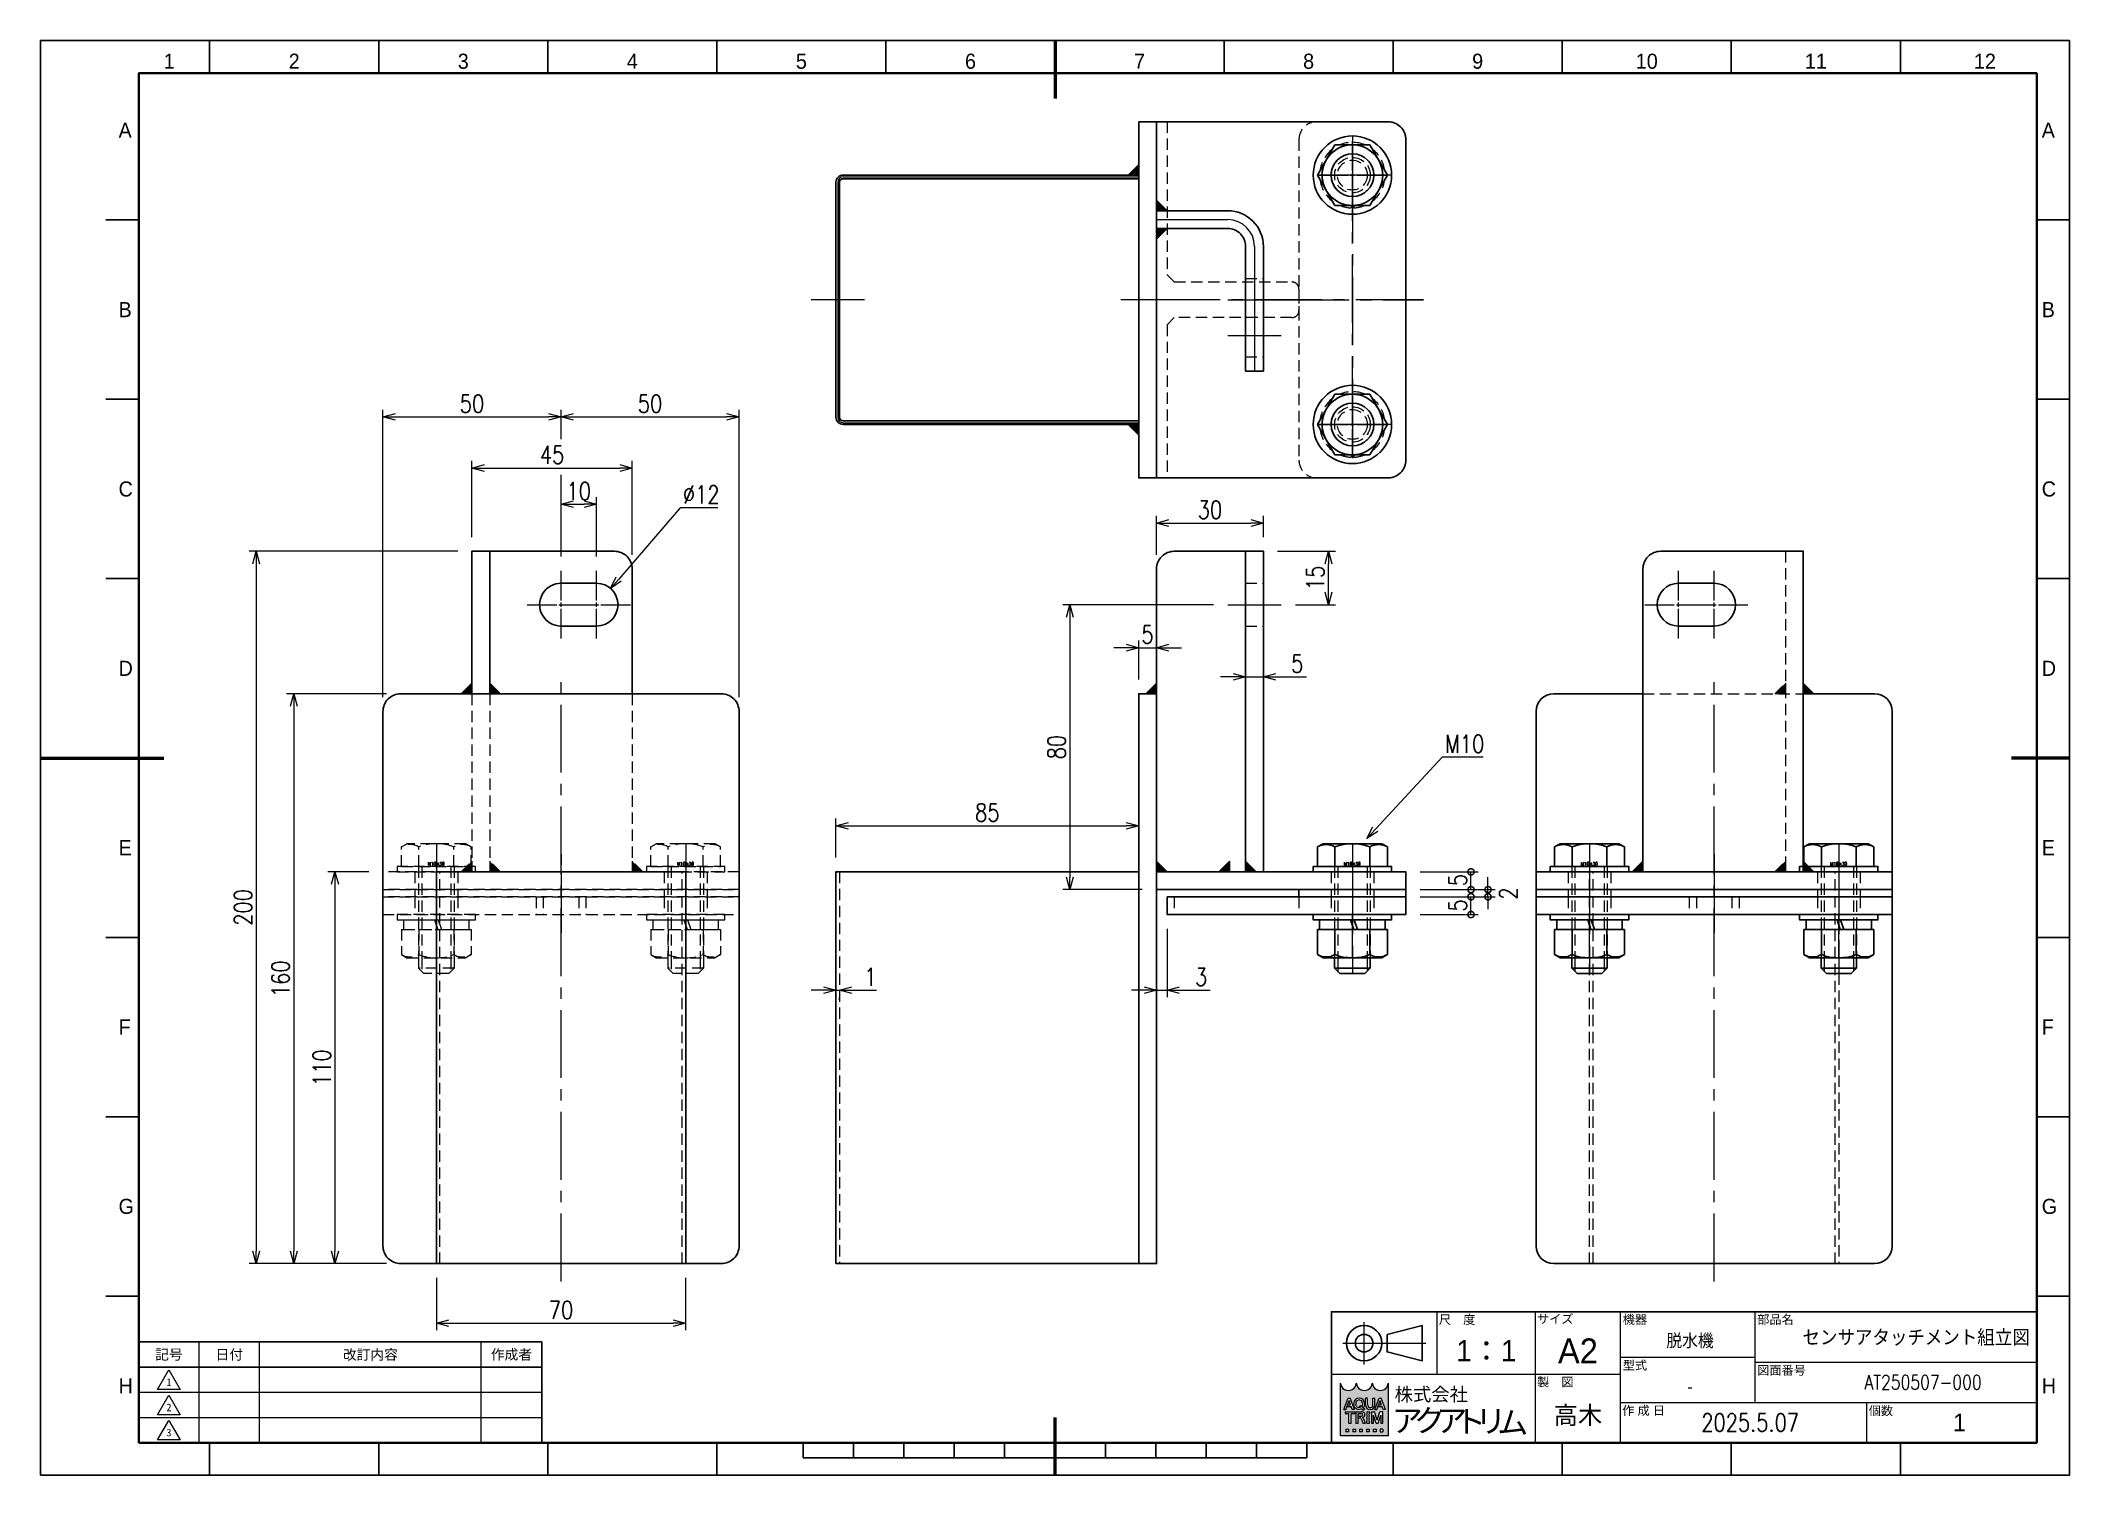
# Model space of a CAD drawing. Header units: millimetres. Extents: x 0 to 3072, y 0 to 1489.
# Drawn here: x 1223 to 1792, y 32 to 435 of the extents above; entities that cross this region are included whole.
import ezdxf
from ezdxf.enums import TextEntityAlignment as Align

# ---------------------------------------------------------------- set-up
doc = ezdxf.new("R2010")
doc.units = ezdxf.units.MM
doc.linetypes.add('CENTER2', pattern=[28.575, 19.05, -3.175, 3.175, -3.175])
doc.linetypes.add('HIDDEN2', pattern=[4.7625, 3.175, -1.5875])
for name, color, linetype, lineweight in [('01_外形線', 7, 'Continuous', 25), ('02_細線', 5, 'Continuous', 13), ('03_かくれ線', 6, 'HIDDEN2', 13), ('04_中心線', 1, 'CENTER2', 9), ('07_寸法線', 3, 'Continuous', 9), ('08_ハッチング', 5, 'Continuous', 13), ('99_図枠', 7, 'Continuous', 40)]:
    doc.layers.add(name, color=color, linetype=linetype, lineweight=lineweight)
doc.layers.add('10_補助線', color=8, linetype='Continuous', lineweight=13, plot=False)
doc.styles.add('KSS_TXT', font='txt.shx', dxfattribs={"bigfont": 'extfont2.shx'})
doc.styles.add('MS_G', font='MS Gothic.ttf')
doc.styles.add('寸法用', font='simplex.shx', dxfattribs={"width": 0.8, "bigfont": '@extfont2.shx'})
doc.styles.add('表題用', font='MS PGothic.ttf')
doc.dimstyles.new('機械製図用', dxfattribs={"dimtxt": 3.5, "dimasz": 3.5, "dimexe": 2, "dimexo": 0, "dimgap": 1.2, "dimtad": 1, "dimdsep": 46, "dimtxsty": '寸法用', "dimblk": 'OPEN30', "dimcen": 0, "dimclrd": 256, "dimclre": 256, "dimclrt": 7, "dimazin": 2, "dimtm": 1e-09, "dimtfac": 0.75, "dimtmove": 0, "dimatfit": 3, "dimldrblk": 'OPEN30', "dimfxl": 1, "dimlwd": -1, "dimlwe": -1, "dimarcsym": 0})
doc.dimstyles.new('機械製図用$3', dxfattribs={"dimtxt": 3.5, "dimasz": 3.5, "dimexe": 2, "dimexo": 0, "dimgap": 1.2, "dimtad": 1, "dimtih": 1, "dimtoh": 1, "dimdsep": 46, "dimtxsty": '寸法用', "dimblk": 'OPEN30', "dimcen": 0, "dimsd1": 1, "dimclrd": 256, "dimclre": 256, "dimclrt": 7, "dimazin": 2, "dimtm": 1e-09, "dimtfac": 0.75, "dimtofl": 0, "dimtmove": 0, "dimatfit": 3, "dimldrblk": 'OPEN30', "dimfxl": 1, "dimlwd": -1, "dimlwe": -1, "dimarcsym": 0})

msp = doc.modelspace()

# ---------------------------------------------------------------- texts
at = {"style": '表題用'}
for tag, height, p in [('1：1', 6, (1628.56, 67.41)), ('高木', 5, (1654.264, 49.377)), ('1', 5, (1761.396, 47.256))]:
    msp.add_attdef(tag, text='', height=height, dxfattribs=at).set_placement(p, align=Align.MIDDLE)
for tag, height, style, width, p in [('脱水機', 3.6, '表題用', 0.9, (1685.74, 70.346)), ('センサアタッチメント組立図', 4, '表題用', 0.9, (1749.228, 71.299)), ('‐', 4, 'KSS_TXT', 0.9, (1685.732, 57.402)), ('AT250507-000', 4, '寸法用', 0.8, (1751.162, 58.57)), ('2025.5.07', 5, '寸法用', 0.8, (1702.621, 47.256))]:
    msp.add_attdef(tag, text='', height=height, dxfattribs=dict(style=style, width=width)).set_placement(p, align=Align.MIDDLE)
at = {"layer": '03_かくれ線', "transparency": 33554559, "style": '寸法用', "width": 0.8}
for p in [(1331.284, 203.61), (1401.284, 203.61), (1588.483, 203.61), (1655.056, 203.61), (1725.056, 203.61)]:
    msp.add_text('M10×30', height=1, dxfattribs=at).set_placement(p)
at = {"layer": '99_図枠', "lineweight": 13, "style": '表題用'}
for s, height, p in [('1', 4.243, (1258.742, 426.034)), ('2', 4.243, (1293.824, 426.034)), ('3', 4.243, (1341.294, 426.034)), ('4', 4.243, (1388.765, 426.034)), ('5', 4.243, (1436.235, 426.034)), ('6', 4.243, (1483.706, 426.034)), ('7', 4.243, (1531.176, 426.034)), ('8', 4.243, (1578.647, 426.034)), ('9', 4.243, (1626.117, 426.034)), ('10', 4.2429, (1673.588, 426.034)), ('11', 4.2429, (1721.058, 426.034)), ('12', 4.2429, (1768.529, 426.034))]:
    msp.add_text(s, height=height, dxfattribs=at).set_placement(p, align=Align.BOTTOM_CENTER)
for s, p in [('A', (1244.511, 410.051)), ('A', (1784.485, 410.051)), ('B', (1244.511, 359.698)), ('B', (1784.485, 359.698)), ('C', (1244.511, 309.345)), ('C', (1784.485, 309.345)), ('D', (1244.511, 258.993)), ('D', (1784.485, 258.993)), ('E', (1244.511, 208.64)), ('E', (1784.485, 208.64)), ('F', (1244.511, 158.288)), ('F', (1784.485, 158.288)), ('G', (1244.511, 107.935)), ('G', (1784.485, 107.935)), ('H', (1244.511, 57.582)), ('H', (1784.485, 57.582))]:
    msp.add_text(s, height=4.243, dxfattribs=at).set_placement(p, align=Align.MIDDLE_LEFT)
at = {"layer": '99_図枠', "style": '表題用'}
for s, p in [('尺\u3000度', (1615.219, 76.156)), ('サイズ', (1642.798, 76.342)), ('機器', (1666.858, 76.197)), ('部品名', (1704.62, 76.197)), ('型式', (1666.858, 63.344)), ('図面番号', (1704.62, 61.929)), ('製\u3000図', (1642.798, 58.664)), ('作 成 日', (1666.685, 50.645)), ('個数', (1735.908, 50.576))]:
    msp.add_text(s, height=2.5, dxfattribs=at).set_placement(p, align=Align.MIDDLE_LEFT)
for s, height, p in [('A2', 7, (1654.264, 67.41)), ('改訂内容', 2.8286, (1315.225, 66.349))]:
    msp.add_text(s, height=height, dxfattribs=at).set_placement(p, align=Align.MIDDLE)
for s, p in [('記号', (1258.654, 66.349)), ('日付', (1275.625, 66.349)), ('作成者', (1354.825, 66.349))]:
    msp.add_text(s, height=2.8286, dxfattribs=at).set_placement(p, align=Align.MIDDLE_CENTER)
at = {"layer": '99_図枠', "lineweight": 13, "style": 'MS_G'}
for s, p in [('1', (1258.654, 58.57)), ('2', (1258.654, 51.499)), ('3', (1258.654, 44.427))]:
    msp.add_text(s, height=2.121, dxfattribs=at).set_placement(p, align=Align.MIDDLE)
at = {"layer": '99_図枠', "lineweight": 5, "style": 'MS_G'}
for s, height, p in [('株式会社', 3.7804, (1613.088, 55.174)), ('ク', 6.385, (1612.496, 47.812)), ('ア', 6.385, (1606.342, 47.812)), ('ア', 6.385, (1618.823, 47.812)), ('ト', 6.385, (1624.092, 47.543)), ('リ', 6.385, (1629.803, 47.677)), ('ム', 6.385, (1635.956, 47.274))]:
    msp.add_text(s, height=height, dxfattribs=at).set_placement(p, align=Align.MIDDLE_CENTER)

# ---------------------------------------------------------------- blocks, each defined once
blk = doc.blocks.new('*U45')
at = {"layer": '04_中心線', "color": 0, "linetype": 'CENTER2', "transparency": 16777216}
for p, q in [((0, 1.2), (0, 9.5)), ((-9.5, 0), (-1.2, 0)), ((1.2, 0), (9.5, 0)), ((0, -9.5), (0, -1.2))]:
    blk.add_line(p, q, dxfattribs=at)
at = {"layer": '04_中心線', "color": 0, "linetype": 'Continuous', "transparency": 16777216}
for p, q in [((-0.6, 0), (0.6, 0)), ((0, -0.6), (0, 0.6))]:
    blk.add_line(p, q, dxfattribs=at)
blk = doc.blocks.new('*U46')
at = {"layer": '04_中心線', "color": 0, "linetype": 'CENTER2', "transparency": 16777216}
for p, q in [((0, 1.2), (0, 9.5)), ((-9.5, 0), (-1.2, 0)), ((1.2, 0), (9.5, 0)), ((0, -9.5), (0, -1.2))]:
    blk.add_line(p, q, dxfattribs=at)
at = {"layer": '04_中心線', "color": 0, "linetype": 'Continuous', "transparency": 16777216}
for p, q in [((-0.6, 0), (0.6, 0)), ((0, -0.6), (0, 0.6))]:
    blk.add_line(p, q, dxfattribs=at)
blk = doc.blocks.new('*U47')
at = {"layer": '04_中心線', "color": 0, "linetype": 'CENTER2', "transparency": 16777216}
for p, q in [((0, 1.2), (0, 9.5)), ((-9.5, 0), (-1.2, 0)), ((1.2, 0), (9.5, 0)), ((0, -9.5), (0, -1.2))]:
    blk.add_line(p, q, dxfattribs=at)
at = {"layer": '04_中心線', "color": 0, "linetype": 'Continuous', "transparency": 16777216}
for p, q in [((-0.6, 0), (0.6, 0)), ((0, -0.6), (0, 0.6))]:
    blk.add_line(p, q, dxfattribs=at)
blk = doc.blocks.new('*U48')
at = {"layer": '04_中心線', "color": 0, "linetype": 'CENTER2', "transparency": 16777216}
for p, q in [((0, 1.2), (0, 9.5)), ((-9.5, 0), (-1.2, 0)), ((1.2, 0), (9.5, 0)), ((0, -9.5), (0, -1.2))]:
    blk.add_line(p, q, dxfattribs=at)
at = {"layer": '04_中心線', "color": 0, "linetype": 'Continuous', "transparency": 16777216}
for p, q in [((-0.6, 0), (0.6, 0)), ((0, -0.6), (0, 0.6))]:
    blk.add_line(p, q, dxfattribs=at)
blk = doc.blocks.new('*U49')
at = {"layer": '04_中心線', "color": 0, "linetype": 'CENTER2', "transparency": 16777216}
for p, q in [((0, 1.2), (0, 9.5)), ((-9.5, 0), (-1.2, 0)), ((1.2, 0), (9.5, 0)), ((0, -9.5), (0, -1.2))]:
    blk.add_line(p, q, dxfattribs=at)
at = {"layer": '04_中心線', "color": 0, "linetype": 'Continuous', "transparency": 16777216}
for p, q in [((-0.6, 0), (0.6, 0)), ((0, -0.6), (0, 0.6))]:
    blk.add_line(p, q, dxfattribs=at)
blk = doc.blocks.new('*U50')
at = {"layer": '04_中心線', "color": 0, "linetype": 'CENTER2', "transparency": 16777216}
for p, q in [((0, 1.2), (0, 9.5)), ((-9.5, 0), (-1.2, 0)), ((1.2, 0), (9.5, 0)), ((0, -9.5), (0, -1.2))]:
    blk.add_line(p, q, dxfattribs=at)
at = {"layer": '04_中心線', "color": 0, "linetype": 'Continuous', "transparency": 16777216}
for p, q in [((-0.6, 0), (0.6, 0)), ((0, -0.6), (0, 0.6))]:
    blk.add_line(p, q, dxfattribs=at)
blk = doc.blocks.new('*U51')
at = {"layer": '04_中心線', "color": 0, "linetype": 'CENTER2', "transparency": 16777216}
for p, q in [((0, 1.2), (0, 9.5)), ((-9.5, 0), (-1.2, 0)), ((1.2, 0), (9.5, 0)), ((0, -9.5), (0, -1.2))]:
    blk.add_line(p, q, dxfattribs=at)
at = {"layer": '04_中心線', "color": 0, "linetype": 'Continuous', "transparency": 16777216}
for p, q in [((-0.6, 0), (0.6, 0)), ((0, -0.6), (0, 0.6))]:
    blk.add_line(p, q, dxfattribs=at)
blk = doc.blocks.new('_Open30')
at = {"color": 0, "linetype": 'ByBlock', "lineweight": -2}
for p, q in [((-1, 0.27), (0, 0)), ((0, 0), (-1, -0.27)), ((0, 0), (-1, 0))]:
    blk.add_line(p, q, dxfattribs=at)
blk = doc.blocks.new('*D52')
at = {"layer": '07_寸法線', "transparency": 16777216}
for p, q in [((1314.74, 201.86), (1303.28, 201.86)), ((1305.28, 198.36), (1305.28, 95.36)), ((1319.74, 91.86), (1303.28, 91.86))]:
    blk.add_line(p, q, dxfattribs=at)
at = {"layer": 'Defpoints', "color": 0, "transparency": 16777216}
for p in [(1318.74, 201.86), (1305.28, 91.86), (1323.74, 91.86)]:
    blk.add_point(p, dxfattribs=at)
at = {"layer": '07_寸法線', "transparency": 16777216, "xscale": 3.5, "yscale": 3.5, "zscale": 3.5}
for p, rotation in [((1305.28, 201.86), 90), ((1305.28, 91.86), 270)]:
    blk.add_blockref('_Open30', p, dxfattribs=dict(at, rotation=rotation))
at = {"layer": '07_寸法線', "color": 7, "transparency": 16777216, "insert": (1301.58, 146.86), "char_height": 5, "attachment_point": 5, "rotation": 90, "style": '寸法用'}
blk.add_mtext('110', dxfattribs=at)
blk = doc.blocks.new('*D53')
at = {"layer": '07_寸法線', "transparency": 16777216}
for p, q in [((1339.74, 291.86), (1281.17, 291.86)), ((1283.17, 288.36), (1283.17, 95.36)), ((1319.74, 91.86), (1281.17, 91.86))]:
    blk.add_line(p, q, dxfattribs=at)
at = {"layer": 'Defpoints', "color": 0, "transparency": 16777216}
for p in [(1343.74, 291.86), (1283.17, 91.86), (1323.74, 91.86)]:
    blk.add_point(p, dxfattribs=at)
at = {"layer": '07_寸法線', "transparency": 16777216, "xscale": 3.5, "yscale": 3.5, "zscale": 3.5}
for p, rotation in [((1283.17, 291.86), 90), ((1283.17, 91.86), 270)]:
    blk.add_blockref('_Open30', p, dxfattribs=dict(at, rotation=rotation))
at = {"layer": '07_寸法線', "color": 7, "transparency": 16777216, "insert": (1279.47, 191.86), "char_height": 5, "attachment_point": 5, "rotation": 90, "style": '寸法用'}
blk.add_mtext('200', dxfattribs=at)
blk = doc.blocks.new('*D54')
at = {"layer": '07_寸法線', "transparency": 16777216}
for p, q in [((1319.74, 251.86), (1291.71, 251.86)), ((1293.71, 248.36), (1293.71, 95.36)), ((1319.74, 91.86), (1291.71, 91.86))]:
    blk.add_line(p, q, dxfattribs=at)
at = {"layer": 'Defpoints', "color": 0, "transparency": 16777216}
for p in [(1323.74, 251.86), (1293.71, 91.86), (1323.74, 91.86)]:
    blk.add_point(p, dxfattribs=at)
at = {"layer": '07_寸法線', "transparency": 16777216, "xscale": 3.5, "yscale": 3.5, "zscale": 3.5}
for p, rotation in [((1293.71, 251.86), 90), ((1293.71, 91.86), 270)]:
    blk.add_blockref('_Open30', p, dxfattribs=dict(at, rotation=rotation))
at = {"layer": '07_寸法線', "color": 7, "transparency": 16777216, "insert": (1290.01, 171.86), "char_height": 5, "attachment_point": 5, "rotation": 90, "style": '寸法用'}
blk.add_mtext('160', dxfattribs=at)
blk = doc.blocks.new('*D55')
at = {"layer": '07_寸法線', "transparency": 16777216}
for p, q in [((1333.74, 87.86), (1333.74, 73.15)), ((1403.74, 87.86), (1403.74, 73.15)), ((1337.24, 75.15), (1400.24, 75.15))]:
    blk.add_line(p, q, dxfattribs=at)
at = {"layer": 'Defpoints', "color": 0, "transparency": 16777216}
for p in [(1333.74, 91.86), (1403.74, 91.86), (1403.74, 75.15)]:
    blk.add_point(p, dxfattribs=at)
at = {"layer": '07_寸法線', "transparency": 16777216, "xscale": 3.5, "yscale": 3.5, "zscale": 3.5, "rotation": 180}
blk.add_blockref('_Open30', (1333.74, 75.15), dxfattribs=at)
at = {"layer": '07_寸法線', "transparency": 16777216, "xscale": 3.5, "yscale": 3.5, "zscale": 3.5}
blk.add_blockref('_Open30', (1403.74, 75.15), dxfattribs=at)
at = {"layer": '07_寸法線', "color": 7, "transparency": 16777216, "insert": (1368.74, 78.85), "char_height": 5, "attachment_point": 5, "style": '寸法用'}
blk.add_mtext('70', dxfattribs=at)
blk = doc.blocks.new('*D56')
at = {"layer": '07_寸法線', "transparency": 16777216}
for p, q in [((1368.74, 329.4), (1368.74, 331.57)), ((1418.74, 250.86), (1418.74, 331.57)), ((1372.24, 329.57), (1415.24, 329.57))]:
    blk.add_line(p, q, dxfattribs=at)
at = {"layer": 'Defpoints', "color": 0, "transparency": 16777216}
for p in [(1368.74, 325.4), (1418.74, 329.57), (1418.74, 246.86)]:
    blk.add_point(p, dxfattribs=at)
at = {"layer": '07_寸法線', "transparency": 16777216, "xscale": 3.5, "yscale": 3.5, "zscale": 3.5, "rotation": 180}
blk.add_blockref('_Open30', (1368.74, 329.57), dxfattribs=at)
at = {"layer": '07_寸法線', "transparency": 16777216, "xscale": 3.5, "yscale": 3.5, "zscale": 3.5}
blk.add_blockref('_Open30', (1418.74, 329.57), dxfattribs=at)
at = {"layer": '07_寸法線', "color": 7, "transparency": 16777216, "insert": (1393.74, 333.27), "char_height": 5, "attachment_point": 5, "style": '寸法用'}
blk.add_mtext('50', dxfattribs=at)
blk = doc.blocks.new('*D57')
at = {"layer": '07_寸法線', "transparency": 16777216}
for p, q in [((1343.74, 295.86), (1343.74, 317.23)), ((1347.24, 315.23), (1385.24, 315.23)), ((1388.74, 290.86), (1388.74, 317.23))]:
    blk.add_line(p, q, dxfattribs=at)
at = {"layer": 'Defpoints', "color": 0, "transparency": 16777216}
for p in [(1388.74, 315.23), (1343.74, 291.86), (1388.74, 286.86)]:
    blk.add_point(p, dxfattribs=at)
at = {"layer": '07_寸法線', "transparency": 16777216, "xscale": 3.5, "yscale": 3.5, "zscale": 3.5, "rotation": 180}
blk.add_blockref('_Open30', (1343.74, 315.23), dxfattribs=at)
at = {"layer": '07_寸法線', "transparency": 16777216, "xscale": 3.5, "yscale": 3.5, "zscale": 3.5}
blk.add_blockref('_Open30', (1388.74, 315.23), dxfattribs=at)
at = {"layer": '07_寸法線', "color": 7, "transparency": 16777216, "insert": (1366.24, 318.93), "char_height": 5, "attachment_point": 5, "style": '寸法用'}
blk.add_mtext('45', dxfattribs=at)
blk = doc.blocks.new('*D58')
at = {"layer": '07_寸法線', "transparency": 16777216}
for p, q in [((1318.74, 250.86), (1318.74, 331.57)), ((1368.74, 323.31), (1368.74, 331.57)), ((1322.24, 329.57), (1365.24, 329.57)), ((1368.74, 290.36), (1368.74, 313.36))]:
    blk.add_line(p, q, dxfattribs=at)
at = {"layer": 'Defpoints', "color": 0, "transparency": 16777216}
for p in [(1368.74, 329.57), (1368.74, 286.36), (1318.74, 246.86)]:
    blk.add_point(p, dxfattribs=at)
at = {"layer": '07_寸法線', "transparency": 16777216, "xscale": 3.5, "yscale": 3.5, "zscale": 3.5, "rotation": 180}
blk.add_blockref('_Open30', (1318.74, 329.57), dxfattribs=at)
at = {"layer": '07_寸法線', "transparency": 16777216, "xscale": 3.5, "yscale": 3.5, "zscale": 3.5}
blk.add_blockref('_Open30', (1368.74, 329.57), dxfattribs=at)
at = {"layer": '07_寸法線', "color": 7, "transparency": 16777216, "insert": (1343.74, 333.27), "char_height": 5, "attachment_point": 5, "style": '寸法用'}
blk.add_mtext('50', dxfattribs=at)
blk = doc.blocks.new('*U59')
at = {"layer": '04_中心線', "color": 0, "linetype": 'CENTER2', "transparency": 16777216}
for p, q in [((0, 1.2), (0, 9.5)), ((-9.5, 0), (-1.2, 0)), ((1.2, 0), (9.5, 0)), ((0, -9.5), (0, -1.2))]:
    blk.add_line(p, q, dxfattribs=at)
at = {"layer": '04_中心線', "color": 0, "linetype": 'Continuous', "transparency": 16777216}
for p, q in [((-0.6, 0), (0.6, 0)), ((0, -0.6), (0, 0.6))]:
    blk.add_line(p, q, dxfattribs=at)
blk = doc.blocks.new('*D60')
at = {"layer": '07_寸法線', "transparency": 16777216}
for p, q in [((1535.94, 290.86), (1535.94, 301.79)), ((1539.44, 299.79), (1562.44, 299.79)), ((1565.94, 295.86), (1565.94, 301.79))]:
    blk.add_line(p, q, dxfattribs=at)
at = {"layer": 'Defpoints', "color": 0, "transparency": 16777216}
for p in [(1565.94, 299.79), (1565.94, 291.86), (1535.94, 286.86)]:
    blk.add_point(p, dxfattribs=at)
at = {"layer": '07_寸法線', "transparency": 16777216, "xscale": 3.5, "yscale": 3.5, "zscale": 3.5, "rotation": 180}
blk.add_blockref('_Open30', (1535.94, 299.79), dxfattribs=at)
at = {"layer": '07_寸法線', "transparency": 16777216, "xscale": 3.5, "yscale": 3.5, "zscale": 3.5}
blk.add_blockref('_Open30', (1565.94, 299.79), dxfattribs=at)
at = {"layer": '07_寸法線', "color": 7, "transparency": 16777216, "insert": (1550.94, 303.49), "char_height": 5, "attachment_point": 5, "style": '寸法用'}
blk.add_mtext('30', dxfattribs=at)
blk = doc.blocks.new('*D61')
at = {"layer": '07_寸法線', "transparency": 16777216}
for p, q in [((1527.44, 264.79), (1523.94, 264.79)), ((1530.94, 255.86), (1530.94, 266.79)), ((1530.94, 264.79), (1535.94, 264.79)), ((1535.94, 260.86), (1535.94, 266.79)), ((1539.44, 264.79), (1542.94, 264.79))]:
    blk.add_line(p, q, dxfattribs=at)
at = {"layer": 'Defpoints', "color": 0, "transparency": 16777216}
for p in [(1535.94, 264.79), (1535.94, 256.86), (1530.94, 251.86)]:
    blk.add_point(p, dxfattribs=at)
at = {"layer": '07_寸法線', "transparency": 16777216, "xscale": 3.5, "yscale": 3.5, "zscale": 3.5}
blk.add_blockref('_Open30', (1530.94, 264.79), dxfattribs=at)
at = {"layer": '07_寸法線', "transparency": 16777216, "xscale": 3.5, "yscale": 3.5, "zscale": 3.5, "rotation": 180}
blk.add_blockref('_Open30', (1535.94, 264.79), dxfattribs=at)
at = {"layer": '07_寸法線', "color": 7, "transparency": 16777216, "insert": (1533.41, 268.49), "char_height": 5, "attachment_point": 5, "style": '寸法用'}
blk.add_mtext('5', dxfattribs=at)
blk = doc.blocks.new('*D62')
at = {"layer": '07_寸法線', "transparency": 16777216}
for p, q in [((1445.94, 205.86), (1445.94, 216.79)), ((1530.94, 205.86), (1530.94, 216.79)), ((1449.44, 214.79), (1527.44, 214.79))]:
    blk.add_line(p, q, dxfattribs=at)
at = {"layer": 'Defpoints', "color": 0, "transparency": 16777216}
for p in [(1530.94, 214.79), (1445.94, 201.86), (1530.94, 201.86)]:
    blk.add_point(p, dxfattribs=at)
at = {"layer": '07_寸法線', "transparency": 16777216, "xscale": 3.5, "yscale": 3.5, "zscale": 3.5, "rotation": 180}
blk.add_blockref('_Open30', (1445.94, 214.79), dxfattribs=at)
at = {"layer": '07_寸法線', "transparency": 16777216, "xscale": 3.5, "yscale": 3.5, "zscale": 3.5}
blk.add_blockref('_Open30', (1530.94, 214.79), dxfattribs=at)
at = {"layer": '07_寸法線', "color": 7, "transparency": 16777216, "insert": (1488.44, 218.49), "char_height": 5, "attachment_point": 5, "style": '寸法用'}
blk.add_mtext('85', dxfattribs=at)
blk = doc.blocks.new('*D63')
at = {"layer": '07_寸法線', "transparency": 16777216}
for p, q in [((1569.94, 291.86), (1586.24, 291.86)), ((1584.24, 280.36), (1584.24, 288.36)), ((1574.94, 276.86), (1586.24, 276.86))]:
    blk.add_line(p, q, dxfattribs=at)
at = {"layer": 'Defpoints', "color": 0, "transparency": 16777216}
for p in [(1565.94, 291.86), (1584.24, 291.86), (1570.94, 276.86)]:
    blk.add_point(p, dxfattribs=at)
at = {"layer": '07_寸法線', "transparency": 16777216, "xscale": 3.5, "yscale": 3.5, "zscale": 3.5}
for p, rotation in [((1584.24, 291.86), 90), ((1584.24, 276.86), 270)]:
    blk.add_blockref('_Open30', p, dxfattribs=dict(at, rotation=rotation))
at = {"layer": '07_寸法線', "color": 7, "transparency": 16777216, "insert": (1580.54, 284.36), "char_height": 5, "attachment_point": 5, "rotation": 90, "style": '寸法用'}
blk.add_mtext('15', dxfattribs=at)
blk = doc.blocks.new('_DotSmall')
at = {"color": 0, "linetype": 'ByBlock', "const_width": 0.5}
blk.add_lwpolyline([(-0.0625, 0, 1), (0.0625, 0, 1)], format="xyb", close=True, dxfattribs=at)
blk = doc.blocks.new('*D64')
at = {"layer": '07_寸法線', "transparency": 16777216}
for p, q in [((1609.94, 201.86), (1626.24, 201.86)), ((1624.24, 196.86), (1624.24, 201.86)), ((1609.94, 196.86), (1626.24, 196.86))]:
    blk.add_line(p, q, dxfattribs=at)
at = {"layer": 'Defpoints', "color": 0, "transparency": 16777216}
for p in [(1605.94, 201.86), (1624.24, 201.86), (1605.94, 196.86)]:
    blk.add_point(p, dxfattribs=at)
at = {"layer": '07_寸法線', "transparency": 16777216, "xscale": 3.5, "yscale": 3.5, "zscale": 3.5}
for p, rotation in [((1624.24, 201.86), 90), ((1624.24, 196.86), 270)]:
    blk.add_blockref('_DotSmall', p, dxfattribs=dict(at, rotation=rotation))
at = {"layer": '07_寸法線', "color": 7, "transparency": 16777216, "insert": (1620.54, 199.56), "char_height": 5, "attachment_point": 5, "rotation": 90, "style": '寸法用'}
blk.add_mtext('5', dxfattribs=at)
blk = doc.blocks.new('*D65')
at = {"layer": '07_寸法線', "transparency": 16777216}
for p, q in [((1609.94, 194.86), (1626.24, 194.86)), ((1624.24, 189.86), (1624.24, 194.86)), ((1609.94, 189.86), (1626.24, 189.86))]:
    blk.add_line(p, q, dxfattribs=at)
at = {"layer": 'Defpoints', "color": 0, "transparency": 16777216}
for p in [(1605.94, 194.86), (1624.24, 194.86), (1605.94, 189.86)]:
    blk.add_point(p, dxfattribs=at)
at = {"layer": '07_寸法線', "transparency": 16777216, "xscale": 3.5, "yscale": 3.5, "zscale": 3.5}
for p, rotation in [((1624.24, 194.86), 90), ((1624.24, 189.86), 270)]:
    blk.add_blockref('_DotSmall', p, dxfattribs=dict(at, rotation=rotation))
at = {"layer": '07_寸法線', "color": 7, "transparency": 16777216, "insert": (1620.54, 192.43), "char_height": 5, "attachment_point": 5, "rotation": 90, "style": '寸法用'}
blk.add_mtext('5', dxfattribs=at)
blk = doc.blocks.new('*D67')
at = {"layer": '07_寸法線', "transparency": 16777216}
for p, q in [((1629.01, 196.86), (1629.01, 200.36)), ((1609.94, 196.86), (1631.01, 196.86)), ((1609.94, 194.86), (1631.01, 194.86)), ((1629.01, 194.86), (1629.01, 196.86)), ((1629.01, 194.86), (1629.01, 191.36))]:
    blk.add_line(p, q, dxfattribs=at)
at = {"layer": 'Defpoints', "color": 0, "transparency": 16777216}
for p in [(1605.94, 196.86), (1605.94, 194.86), (1629.01, 196.86)]:
    blk.add_point(p, dxfattribs=at)
at = {"layer": '07_寸法線', "transparency": 16777216, "xscale": 3.5, "yscale": 3.5, "zscale": 3.5}
for p, rotation in [((1629.01, 196.86), 270), ((1629.01, 194.86), 90)]:
    blk.add_blockref('_DotSmall', p, dxfattribs=dict(at, rotation=rotation))
at = {"layer": '07_寸法線', "color": 7, "transparency": 16777216, "insert": (1634.72, 195.78), "char_height": 5, "attachment_point": 5, "rotation": 90, "style": '寸法用'}
blk.add_mtext('2', dxfattribs=at)
blk = doc.blocks.new('*D68')
at = {"layer": '07_寸法線', "transparency": 16777216}
for p, q in [((1538.94, 185.86), (1538.94, 166.65)), ((1535.94, 176.78), (1535.94, 166.65)), ((1532.44, 168.65), (1528.94, 168.65)), ((1535.94, 168.65), (1538.94, 168.65)), ((1542.44, 168.65), (1551.01, 168.65))]:
    blk.add_line(p, q, dxfattribs=at)
at = {"layer": 'Defpoints', "color": 0, "transparency": 16777216}
for p in [(1538.94, 189.86), (1535.94, 180.78), (1538.94, 168.65)]:
    blk.add_point(p, dxfattribs=at)
at = {"layer": '07_寸法線', "transparency": 16777216, "xscale": 3.5, "yscale": 3.5, "zscale": 3.5}
blk.add_blockref('_Open30', (1535.94, 168.65), dxfattribs=at)
at = {"layer": '07_寸法線', "transparency": 16777216, "xscale": 3.5, "yscale": 3.5, "zscale": 3.5, "rotation": 180}
blk.add_blockref('_Open30', (1538.94, 168.65), dxfattribs=at)
at = {"layer": '07_寸法線', "color": 7, "transparency": 16777216, "insert": (1548.48, 172.35), "char_height": 5, "attachment_point": 5, "style": '寸法用'}
blk.add_mtext('3', dxfattribs=at)
blk = doc.blocks.new('*D69')
at = {"layer": '07_寸法線', "transparency": 16777216}
for p, q in [((1402.23, 304.08), (1384.95, 284.05)), ((1412.77, 304.08), (1402.23, 304.08))]:
    blk.add_line(p, q, dxfattribs=at)
at = {"layer": 'Defpoints', "color": 0, "transparency": 16777216}
for p in [(1382.66, 281.4), (1374.82, 272.32)]:
    blk.add_point(p, dxfattribs=at)
at = {"layer": '07_寸法線', "transparency": 16777216, "xscale": 3.5, "yscale": 3.5, "zscale": 3.5, "rotation": 229.2037704295385}
blk.add_blockref('_Open30', (1382.66, 281.4), dxfattribs=at)
at = {"layer": '07_寸法線', "color": 7, "transparency": 16777216, "insert": (1408.1, 307.78), "char_height": 5, "attachment_point": 5, "style": '寸法用'}
blk.add_mtext('∅12', dxfattribs=at)
blk = doc.blocks.new('*D70')
at = {"layer": '07_寸法線', "transparency": 16777216}
for p, q in [((1445.94, 176.78), (1445.94, 166.65)), ((1442.44, 168.65), (1438.94, 168.65)), ((1445.94, 168.65), (1446.94, 168.65)), ((1446.94, 165.97), (1446.94, 166.65)), ((1450.44, 168.65), (1457.3, 168.65))]:
    blk.add_line(p, q, dxfattribs=at)
at = {"layer": 'Defpoints', "color": 0, "transparency": 16777216}
for p in [(1445.94, 180.78), (1446.94, 169.97), (1446.94, 168.65)]:
    blk.add_point(p, dxfattribs=at)
at = {"layer": '07_寸法線', "transparency": 16777216, "xscale": 3.5, "yscale": 3.5, "zscale": 3.5}
blk.add_blockref('_Open30', (1445.94, 168.65), dxfattribs=at)
at = {"layer": '07_寸法線', "transparency": 16777216, "xscale": 3.5, "yscale": 3.5, "zscale": 3.5, "rotation": 180}
blk.add_blockref('_Open30', (1446.94, 168.65), dxfattribs=at)
at = {"layer": '07_寸法線', "color": 7, "transparency": 16777216, "insert": (1455.62, 172.35), "char_height": 5, "attachment_point": 5, "style": '寸法用'}
blk.add_mtext('1', dxfattribs=at)
blk = doc.blocks.new('*D71')
at = {"layer": '07_寸法線', "transparency": 16777216}
for p, q in [((1616.15, 234.08), (1597.4, 213.83)), ((1627.64, 234.08), (1616.15, 234.08))]:
    blk.add_line(p, q, dxfattribs=at)
at = {"layer": 'Defpoints', "color": 0, "transparency": 16777216}
for p in [(1595.02, 211.26), (1586.87, 202.46)]:
    blk.add_point(p, dxfattribs=at)
at = {"layer": '07_寸法線', "transparency": 16777216, "xscale": 3.5, "yscale": 3.5, "zscale": 3.5, "rotation": 227.1922321398246}
blk.add_blockref('_Open30', (1595.02, 211.26), dxfattribs=at)
at = {"layer": '07_寸法線', "color": 7, "transparency": 16777216, "insert": (1622.49, 237.78), "char_height": 5, "attachment_point": 5, "style": '寸法用'}
blk.add_mtext('M10', dxfattribs=at)
blk = doc.blocks.new('*D72')
at = {"layer": '07_寸法線', "transparency": 16777216}
for p, q in [((1551.94, 276.86), (1509.61, 276.86)), ((1511.61, 273.36), (1511.61, 200.36)), ((1531.94, 196.86), (1509.61, 196.86))]:
    blk.add_line(p, q, dxfattribs=at)
at = {"layer": 'Defpoints', "color": 0, "transparency": 16777216}
for p in [(1555.94, 276.86), (1511.61, 196.86), (1535.94, 196.86)]:
    blk.add_point(p, dxfattribs=at)
at = {"layer": '07_寸法線', "transparency": 16777216, "xscale": 3.5, "yscale": 3.5, "zscale": 3.5}
for p, rotation in [((1511.61, 276.86), 90), ((1511.61, 196.86), 270)]:
    blk.add_blockref('_Open30', p, dxfattribs=dict(at, rotation=rotation))
at = {"layer": '07_寸法線', "color": 7, "transparency": 16777216, "insert": (1507.91, 236.86), "char_height": 5, "attachment_point": 5, "rotation": 90, "style": '寸法用'}
blk.add_mtext('80', dxfattribs=at)
blk = doc.blocks.new('*D73')
at = {"layer": '07_寸法線', "transparency": 16777216}
for p, q in [((1557.44, 256.61), (1553.94, 256.61)), ((1560.94, 247.68), (1560.94, 258.61)), ((1560.94, 256.61), (1565.94, 256.61)), ((1565.94, 252.68), (1565.94, 258.61)), ((1569.44, 256.61), (1578.01, 256.61))]:
    blk.add_line(p, q, dxfattribs=at)
at = {"layer": 'Defpoints', "color": 0, "transparency": 16777216}
for p in [(1565.94, 256.61), (1565.94, 248.68), (1560.94, 243.68)]:
    blk.add_point(p, dxfattribs=at)
at = {"layer": '07_寸法線', "transparency": 16777216, "xscale": 3.5, "yscale": 3.5, "zscale": 3.5}
blk.add_blockref('_Open30', (1560.94, 256.61), dxfattribs=at)
at = {"layer": '07_寸法線', "transparency": 16777216, "xscale": 3.5, "yscale": 3.5, "zscale": 3.5, "rotation": 180}
blk.add_blockref('_Open30', (1565.94, 256.61), dxfattribs=at)
at = {"layer": '07_寸法線', "color": 7, "transparency": 16777216, "insert": (1575.48, 260.31), "char_height": 5, "attachment_point": 5, "style": '寸法用'}
blk.add_mtext('5', dxfattribs=at)
blk = doc.blocks.new('*U138')
at = {"layer": '04_中心線', "color": 0, "linetype": 'CENTER2', "transparency": 16777216}
for p, q in [((0, 1.2), (0, 9.5)), ((-9.5, 0), (-1.2, 0)), ((1.2, 0), (9.5, 0)), ((0, -9.5), (0, -1.2))]:
    blk.add_line(p, q, dxfattribs=at)
at = {"layer": '04_中心線', "color": 0, "linetype": 'Continuous', "transparency": 16777216}
for p, q in [((-0.6, 0), (0.6, 0)), ((0, -0.6), (0, 0.6))]:
    blk.add_line(p, q, dxfattribs=at)
blk = doc.blocks.new('*U139')
at = {"layer": '04_中心線', "color": 0, "linetype": 'CENTER2', "transparency": 16777216}
for p, q in [((0, 1.2), (0, 9.5)), ((-9.5, 0), (-1.2, 0)), ((1.2, 0), (9.5, 0)), ((0, -9.5), (0, -1.2))]:
    blk.add_line(p, q, dxfattribs=at)
at = {"layer": '04_中心線', "color": 0, "linetype": 'Continuous', "transparency": 16777216}
for p, q in [((-0.6, 0), (0.6, 0)), ((0, -0.6), (0, 0.6))]:
    blk.add_line(p, q, dxfattribs=at)
blk = doc.blocks.new('*D140')
at = {"layer": '07_寸法線', "transparency": 16777216}
for p, q in [((1368.74, 290.36), (1368.74, 307.05)), ((1372.24, 305.05), (1375.24, 305.05)), ((1378.74, 290.36), (1378.74, 307.05))]:
    blk.add_line(p, q, dxfattribs=at)
at = {"layer": 'Defpoints', "color": 0, "transparency": 16777216}
for p in [(1378.74, 305.05), (1368.74, 286.36), (1378.74, 286.36)]:
    blk.add_point(p, dxfattribs=at)
at = {"layer": '07_寸法線', "transparency": 16777216, "xscale": 3.5, "yscale": 3.5, "zscale": 3.5, "rotation": 180}
blk.add_blockref('_Open30', (1368.74, 305.05), dxfattribs=at)
at = {"layer": '07_寸法線', "transparency": 16777216, "xscale": 3.5, "yscale": 3.5, "zscale": 3.5}
blk.add_blockref('_Open30', (1378.74, 305.05), dxfattribs=at)
at = {"layer": '07_寸法線', "color": 7, "transparency": 16777216, "insert": (1373.74, 308.75), "char_height": 5, "attachment_point": 5, "style": '寸法用'}
blk.add_mtext('10', dxfattribs=at)

# ---------------------------------------------------------------- dimensions: what is measured, and where the dimension line sits
at = {"layer": '07_寸法線'}
for base, p1, p2, picture, middle in [((1368.744, 329.568), (1318.744, 246.86), (1368.744, 286.36), '*D58', (1343.744, 333.268)), ((1418.744, 329.568), (1368.744, 325.397), (1418.744, 246.86), '*D56', (1393.744, 333.268)), ((1388.744, 315.233), (1343.744, 291.86), (1388.744, 286.86), '*D57', (1366.244, 318.933)), ((1378.744, 305.05), (1368.744, 286.36), (1378.744, 286.36), '*D140', (1373.744, 308.75)), ((1565.943, 299.794), (1535.943, 286.86), (1565.943, 291.86), '*D60', (1550.943, 303.494)), ((1565.943, 256.614), (1560.943, 243.68), (1565.943, 248.68), '*D73', (1575.476, 260.314)), ((1530.943, 214.794), (1445.943, 201.86), (1530.943, 201.86), '*D62', (1488.443, 218.494)), ((1538.943, 168.653), (1535.943, 180.78), (1538.943, 189.86), '*D68', (1548.476, 172.353)), ((1446.943, 168.653), (1445.943, 180.78), (1446.943, 169.965), '*D70', (1455.619, 172.353)), ((1403.744, 75.149), (1333.744, 91.86), (1403.744, 91.86), '*D55', (1368.744, 78.849))]:
    dim = msp.add_linear_dim(base=base, p1=p1, p2=p2, dimstyle='機械製図用', override={"dimtxt": 5, "dimexo": 4}, dxfattribs=at)
    dim.commit()
    dim.dimension.update_dxf_attribs({"geometry": picture, "text_midpoint": middle})
dim = msp.add_diameter_dim_2p(p1=(1374.824, 272.318), p2=(1382.664, 281.402), dimstyle='機械製図用$3', override={"dimtxt": 5}, dxfattribs=at)
dim.commit()
dim.dimension.update_dxf_attribs({"geometry": '*D69', "text_midpoint": (1408.099, 304.075), "dimtype": 163})
for base, p1, p2, override, picture, middle in [((1283.174, 91.86), (1343.744, 291.86), (1323.744, 91.86), {"dimtxt": 5, "dimexo": 4}, '*D53', (1283.174, 191.86)), ((1624.24, 201.86), (1605.943, 196.86), (1605.943, 201.86), {"dimtxt": 5, "dimexo": 4, "dimblk1": 'DotSmall', "dimblk2": 'DotSmall', "dimsah": 1, "dimtmove": 2}, '*D64', (1620.54, 199.555)), ((1629.013, 196.86), (1605.943, 194.86), (1605.943, 196.86), {"dimtxt": 5, "dimexo": 4, "dimblk1": 'DotSmall', "dimblk2": 'DotSmall', "dimsah": 1, "dimtmove": 2}, '*D67', (1634.717, 195.775)), ((1624.24, 194.86), (1605.943, 189.86), (1605.943, 194.86), {"dimtxt": 5, "dimexo": 4, "dimblk1": 'DotSmall', "dimblk2": 'DotSmall', "dimsah": 1, "dimtmove": 2}, '*D65', (1620.54, 192.429))]:
    dim = msp.add_linear_dim(base=base, p1=p1, p2=p2, angle=90, dimstyle='機械製図用', override=override, dxfattribs=at)
    dim.commit()
    dim.dimension.update_dxf_attribs({"geometry": picture, "text_midpoint": middle, "dimtype": 160})
for base, p1, p2, picture, middle in [((1584.24, 291.86), (1570.943, 276.86), (1565.943, 291.86), '*D63', (1580.54, 284.36)), ((1511.609, 196.86), (1555.943, 276.86), (1535.943, 196.86), '*D72', (1507.909, 236.86)), ((1293.71, 91.86), (1323.744, 251.86), (1323.744, 91.86), '*D54', (1290.01, 171.86)), ((1305.284, 91.86), (1318.744, 201.86), (1323.744, 91.86), '*D52', (1301.584, 146.86))]:
    dim = msp.add_linear_dim(base=base, p1=p1, p2=p2, angle=90, dimstyle='機械製図用', override={"dimtxt": 5, "dimexo": 4}, dxfattribs=at)
    dim.commit()
    dim.dimension.update_dxf_attribs({"geometry": picture, "text_midpoint": middle})
dim = msp.add_linear_dim(base=(1535.943, 264.794), p1=(1530.943, 251.86), p2=(1535.943, 256.86), dimstyle='機械製図用', override={"dimtxt": 5, "dimexo": 4, "dimtmove": 2}, dxfattribs=at)
dim.commit()
dim.dimension.update_dxf_attribs({"geometry": '*D61', "text_midpoint": (1533.407, 268.494), "dimtype": 160})
dim = msp.add_diameter_dim_2p(p1=(1586.866, 202.458), p2=(1595.02, 211.262), text='M10', dimstyle='機械製図用$3', override={"dimtxt": 5}, dxfattribs=at)
dim.commit()
dim.dimension.update_dxf_attribs({"geometry": '*D71', "text_midpoint": (1622.494, 234.075), "dimtype": 163})

# ---------------------------------------------------------------- hatches: boundary and pattern name
at = {"layer": '01_外形線'}
h = msp.add_hatch(color=3, dxfattribs=at)
h.dxf.hatch_style = 1
h.paths.add_polyline_path([(1527.943, 397.457), (1530.943, 397.457), (1530.943, 400.457)])
h = msp.add_hatch(color=3, dxfattribs=at)
h.dxf.hatch_style = 1
h.paths.add_polyline_path([(1535.943, 390.457), (1535.943, 387.457), (1538.943, 387.457)])
h = msp.add_hatch(color=3, dxfattribs=at)
h.dxf.hatch_style = 1
h.paths.add_polyline_path([(1538.943, 382.457), (1535.943, 382.457), (1535.943, 379.457)])
h = msp.add_hatch(color=3, dxfattribs=at)
h.dxf.hatch_style = 1
h.paths.add_polyline_path([(1530.943, 324.457), (1530.943, 327.457), (1527.943, 327.457)])
h = msp.add_hatch(color=3, dxfattribs=at)
h.dxf.hatch_style = 1
h.paths.add_polyline_path([(1532.943, 251.86), (1535.943, 251.86), (1535.943, 254.86)])
h = msp.add_hatch(color=3, dxfattribs=at)
h.dxf.hatch_style = 1
h.paths.add_polyline_path([(1717.516, 254.86), (1717.516, 251.86), (1720.516, 251.86)])
h = msp.add_hatch(color=3, dxfattribs=at)
h.dxf.hatch_style = 1
h.paths.add_polyline_path([(1535.943, 204.86), (1535.943, 201.86), (1538.943, 201.86)])
h = msp.add_hatch(color=3, dxfattribs=at)
h.dxf.hatch_style = 1
h.paths.add_polyline_path([(1553.405, 201.86), (1556.405, 201.86), (1556.405, 204.86)])
h = msp.add_hatch(color=3, dxfattribs=at)
h.dxf.hatch_style = 1
h.paths.add_polyline_path([(1560.943, 204.86), (1560.943, 201.86), (1563.943, 201.86)])
h = msp.add_hatch(color=3, dxfattribs=at)
h.dxf.hatch_style = 1
h.paths.add_polyline_path([(1669.516, 201.86), (1672.516, 201.86), (1672.516, 204.86)])
h = msp.add_hatch(color=3, dxfattribs=at)
h.dxf.hatch_style = 1
h.paths.add_polyline_path([(1717.516, 204.86), (1717.516, 201.86), (1720.516, 201.86)])
at = {"layer": '03_かくれ線'}
h = msp.add_hatch(color=6, dxfattribs=at)
h.dxf.hatch_style = 1
h.paths.add_polyline_path([(1709.516, 251.86), (1712.516, 251.86), (1712.516, 254.86)])
h = msp.add_hatch(color=6, dxfattribs=at)
h.dxf.hatch_style = 1
h.paths.add_polyline_path([(1340.744, 201.86), (1343.744, 201.86), (1343.744, 204.86)])
h = msp.add_hatch(color=6, dxfattribs=at)
h.dxf.hatch_style = 1
h.paths.add_polyline_path([(1348.744, 204.86), (1348.744, 201.86), (1351.744, 201.86)])
h = msp.add_hatch(color=6, dxfattribs=at)
h.dxf.hatch_style = 1
h.paths.add_polyline_path([(1388.744, 204.86), (1388.744, 201.86), (1391.744, 201.86)])
h = msp.add_hatch(color=6, dxfattribs=at)
h.dxf.hatch_style = 1
h.paths.add_polyline_path([(1709.516, 201.86), (1712.516, 201.86), (1712.516, 204.86)])
at = {"layer": '08_ハッチング'}
h = msp.add_hatch(color=3, dxfattribs=at)
h.dxf.hatch_style = 1
h.paths.add_polyline_path([(1340.744, 251.86), (1343.744, 251.86), (1343.744, 254.86)])
h = msp.add_hatch(color=3, dxfattribs=at)
h.dxf.hatch_style = 1
h.paths.add_polyline_path([(1348.744, 254.86), (1348.744, 251.86), (1351.744, 251.86)])
at = {"layer": '99_図枠', "lineweight": 5}
h = msp.add_hatch(color=256, dxfattribs=at)
h.dxf.hatch_style = 1
edge = h.paths.add_edge_path()
edge.add_arc((1601.028, 58.206), 0.064, 90, 180)
edge.add_ellipse((1598.787, 58.206), major_axis=(-2.177, 0), ratio=0.8823529, start_angle=360, end_angle=540, ccw=False)
edge.add_arc((1596.545, 58.206), 0.064, 3.18732, 180)
edge.add_ellipse((1594.304, 58.206), major_axis=(-2.177, 0), ratio=0.8823529, start_angle=360, end_angle=540, ccw=False)
edge.add_arc((1592.062, 58.206), 0.064, 3.18732, 180)
edge.add_ellipse((1589.821, 58.206), major_axis=(-2.177, 0), ratio=0.8823529, start_angle=360, end_angle=540, ccw=False)
edge.add_arc((1587.58, 58.206), 0.064, 3.18732, 90)
edge.add_line((1587.58, 58.27), (1587.58, 43.477))
edge.add_line((1587.58, 43.477), (1601.028, 43.477))
edge.add_line((1601.028, 43.477), (1601.028, 58.27))
h.paths.add_polyline_path([(1589.748, 54.119), (1590.279, 54.119), (1591.487, 50.933), (1591.487, 50.917), (1590.912, 50.917), (1590.611, 51.761), (1589.429, 51.761), (1589.602, 52.248), (1590.438, 52.248), (1590.014, 53.439), (1589.116, 50.917), (1588.541, 50.917), (1588.541, 50.933)], flags=16)
edge = h.paths.add_edge_path(flags=16)
edge.add_ellipse((1592.823, 52.71), major_axis=(-1.473, 0), ratio=0.9565217, start_angle=180, end_angle=360, ccw=False)
edge.add_line((1594.296, 52.71), (1594.296, 52.326))
edge.add_ellipse((1592.823, 52.326), major_axis=(-1.473, 0), ratio=0.9565217, start_angle=142.10526, end_angle=180, ccw=False)
edge.add_line((1593.985, 51.461), (1593.573, 51.801))
edge.add_ellipse((1592.823, 52.364), major_axis=(0.939, 0), ratio=0.9950358, start_angle=-37.04276, end_angle=0)
edge.add_line((1593.762, 52.364), (1593.762, 52.673))
edge.add_ellipse((1592.823, 52.673), major_axis=(0.939, 0), ratio=0.9947183, start_angle=360, end_angle=540)
edge.add_line((1591.884, 52.673), (1591.884, 52.364))
edge.add_ellipse((1592.823, 52.364), major_axis=(0.939, 0), ratio=0.9950358, start_angle=-180, end_angle=-65.75795)
edge.add_line((1593.209, 51.512), (1592.947, 51.766))
edge.add_line((1592.947, 51.766), (1593.231, 52.067))
edge.add_line((1593.231, 52.067), (1594.417, 51.09))
edge.add_line((1594.417, 51.09), (1594.046, 50.697))
edge.add_line((1594.046, 50.697), (1593.601, 51.13))
edge.add_ellipse((1592.823, 52.326), major_axis=(-1.473, 0), ratio=0.9565217, start_angle=0, end_angle=121.88362, ccw=False)
edge.add_line((1591.35, 52.326), (1591.35, 52.71))
h.paths.add_polyline_path([(1591.582, 50.277), (1591.582, 49.829), (1590.621, 49.829, 0.4142136), (1590.557, 49.765), (1590.557, 47.075), (1589.981, 47.075), (1589.981, 49.765, 0.4142136), (1589.917, 49.829), (1588.956, 49.829), (1588.956, 50.277)], flags=16)
edge = h.paths.add_edge_path(flags=16)
edge.add_line((1591.947, 50.277), (1593.42, 50.277))
edge.add_ellipse((1593.42, 49.435), major_axis=(-1.034, 0), ratio=0.8148203, start_angle=111.38697, end_angle=270, ccw=False)
edge.add_arc((1593.578, 48.293), 0.419, 22.27295, 58.55311, ccw=False)
edge.add_line((1593.966, 48.452), (1594.518, 47.1))
edge.add_line((1594.518, 47.1), (1594.518, 47.075))
edge.add_line((1594.518, 47.075), (1593.896, 47.075))
edge.add_line((1593.896, 47.075), (1593.409, 48.432))
edge.add_arc((1593.171, 48.336), 0.256, 21.9283, 90)
edge.add_line((1593.171, 48.592), (1592.542, 48.592))
edge.add_line((1592.542, 48.592), (1592.542, 49.041))
edge.add_line((1592.542, 49.041), (1593.497, 49.041))
edge.add_arc((1593.483, 49.435), 0.394, 271.99706, 448.00294)
edge.add_line((1593.497, 49.829), (1592.523, 49.829))
edge.add_line((1592.523, 49.829), (1592.523, 47.075))
edge.add_line((1592.523, 47.075), (1591.947, 47.075))
edge.add_line((1591.947, 47.075), (1591.947, 50.277))
h.paths.add_polyline_path([(1594.592, 54.119), (1595.168, 54.119), (1595.168, 52.326, 0.1750306), (1595.423, 51.592, 0.2571496), (1596.451, 51.592, 0.1750306), (1596.705, 52.326), (1596.705, 54.119), (1597.282, 54.119), (1597.282, 52.21, -0.3793912), (1596.033, 50.917), (1595.841, 50.917, -0.3793912), (1594.592, 52.21)], flags=16)
h.paths.add_polyline_path([(1595.003, 50.277), (1595.708, 50.277), (1595.708, 49.829, 0.4142136), (1595.644, 49.765), (1595.644, 47.587, 0.4142136), (1595.708, 47.523), (1595.708, 47.075), (1595.003, 47.075), (1595.003, 47.523, 0.4142136), (1595.067, 47.587), (1595.067, 49.765, 0.4142136), (1595.003, 49.829)], flags=16)
h.paths.add_polyline_path([(1596.285, 50.277), (1597.121, 50.277), (1597.886, 47.951), (1598.65, 50.277), (1599.487, 50.277), (1599.487, 47.075), (1598.911, 47.075), (1598.911, 49.316), (1598.174, 47.075), (1597.597, 47.075), (1596.86, 49.316), (1596.861, 47.075), (1596.285, 47.075)], flags=16)
h.paths.add_polyline_path([(1598.457, 54.119), (1598.988, 54.119), (1600.195, 50.933), (1600.195, 50.917), (1599.62, 50.917), (1599.32, 51.761), (1598.137, 51.761), (1598.311, 52.248), (1599.146, 52.248), (1598.722, 53.439), (1597.824, 50.917), (1597.249, 50.917), (1597.249, 50.933)], flags=16)
h.paths.add_polyline_path([(1589.117, 45.398), (1589.885, 45.398), (1589.885, 44.629), (1589.117, 44.629)], flags=16)
h.paths.add_polyline_path([(1591.038, 45.398), (1591.806, 45.398), (1591.806, 44.629), (1591.038, 44.629)], flags=16)
h.paths.add_polyline_path([(1592.959, 45.398), (1593.728, 45.398), (1593.728, 44.629), (1592.959, 44.629)], flags=16)
h.paths.add_polyline_path([(1594.88, 45.398), (1595.649, 45.398), (1595.649, 44.629), (1594.88, 44.629)], flags=16)
h.paths.add_polyline_path([(1596.801, 45.398), (1597.57, 45.398), (1597.57, 44.629), (1596.801, 44.629)], flags=16)
h.paths.add_polyline_path([(1598.723, 45.398), (1599.491, 45.398), (1599.491, 44.629), (1598.723, 44.629)], flags=16)

# ---------------------------------------------------------------- linework, layer by layer
msp.add_lwpolyline([(1323.744, 91.86), (1413.744, 91.86, 0.4142136), (1418.744, 96.86), (1418.744, 246.86, 0.4142136), (1413.744, 251.86), (1323.744, 251.86, 0.4142136), (1318.744, 246.86), (1318.744, 96.86, 0.4142136)], format="xyb", close=True)
at = {"layer": '01_外形線'}
for p, q in [((1605.943, 392.724), (1605.943, 392.724)), ((1348.744, 291.86), (1348.744, 251.86)), ((1560.943, 291.86), (1560.943, 201.86)), ((1378.744, 282.86), (1368.852, 282.859)), ((1682.516, 282.86), (1692.516, 282.86)), ((1368.744, 270.86), (1378.744, 270.86)), ((1682.516, 270.86), (1692.516, 270.86)), ((1647.516, 251.86), (1672.516, 251.86)), ((1672.516, 251.86), (1672.516, 201.86)), ((1717.516, 251.86), (1717.516, 201.86)), ((1717.516, 251.86), (1737.516, 251.86)), ((1642.516, 96.86), (1642.516, 246.86)), ((1742.516, 246.86), (1742.516, 96.86)), ((1717.516, 201.86), (1672.516, 201.86)), ((1737.516, 91.86), (1647.516, 91.86))]:
    msp.add_line(p, q, dxfattribs=at)
for points in [[(1530.943, 412.457), (1530.943, 312.457), (1535.943, 312.457), (1535.943, 412.457)], [(1530.943, 91.86), (1535.943, 91.86), (1535.943, 251.86), (1530.943, 251.86)], [(1333.744, 91.86), (1403.744, 91.86), (1403.744, 201.86), (1333.744, 201.86)], [(1445.943, 91.86), (1530.943, 91.86), (1530.943, 201.86), (1445.943, 201.86)], [(1535.943, 196.86), (1605.943, 196.86), (1605.943, 201.86), (1535.943, 201.86)], [(1742.516, 196.86), (1642.516, 196.86), (1642.516, 201.86), (1742.516, 201.86)], [(1538.943, 194.86), (1538.943, 189.86), (1605.943, 189.86), (1605.943, 194.86)], [(1575.943, 196.86), (1575.943, 194.86), (1605.943, 194.86), (1605.943, 196.86)], [(1642.516, 194.86), (1742.516, 194.86), (1742.516, 196.86), (1642.516, 196.86)], [(1642.516, 189.86), (1742.516, 189.86), (1742.516, 194.86), (1642.516, 194.86)]]:
    msp.add_lwpolyline(points, close=True, dxfattribs=at)
for points in [[(1535.943, 412.457), (1535.943, 312.457), (1600.943, 312.457, 0.4142136), (1605.943, 317.457), (1605.943, 407.457, 0.4142136), (1600.943, 412.457)], [(1530.943, 327.457), (1447.943, 327.457, -0.4142136), (1445.943, 329.457), (1445.943, 395.457, -0.4142136), (1447.943, 397.457), (1530.943, 397.457), (1530.943, 396.457), (1447.943, 396.457, 0.4142136), (1446.943, 395.457), (1446.943, 329.457, 0.4142136), (1447.943, 328.457), (1530.943, 328.457)], [(1565.943, 342.457), (1565.943, 377.457, 0.4142136), (1555.943, 387.457), (1535.943, 387.457), (1535.943, 382.457), (1555.943, 382.457, -0.4142136), (1560.943, 377.457), (1560.943, 342.457)], [(1535.943, 201.86), (1565.943, 201.86), (1565.943, 291.86), (1540.943, 291.86, 0.4142136), (1535.943, 286.86)]]:
    msp.add_lwpolyline(points, format="xyb", close=True, dxfattribs=at)
at = {"layer": '01_外形線', "transparency": 33554559}
for points in [[(1586.035, 405.957), (1581.128, 397.457)], [(1595.85, 405.957), (1586.035, 405.957)], [(1600.758, 397.457), (1595.85, 405.957)], [(1581.128, 397.457), (1586.035, 388.957)], [(1595.85, 388.957), (1600.758, 397.457)], [(1586.035, 388.957), (1595.85, 388.957)], [(1586.035, 335.957), (1581.128, 327.457)], [(1595.85, 335.957), (1586.035, 335.957)], [(1600.758, 327.457), (1595.85, 335.957)], [(1581.128, 327.457), (1586.035, 318.957)], [(1595.85, 318.957), (1600.758, 327.457)], [(1586.035, 318.957), (1595.85, 318.957)], [(1581.128, 208.856), (1582.693, 209.76)], [(1581.128, 203.36), (1581.128, 208.856)], [(1599.193, 209.76), (1582.693, 209.76)], [(1586.035, 203.36), (1586.035, 208.856)], [(1595.85, 203.36), (1595.85, 208.856)], [(1600.758, 208.856), (1599.193, 209.76)], [(1600.758, 203.36), (1600.758, 208.856)], [(1647.701, 208.856), (1649.266, 209.76)], [(1647.701, 203.36), (1647.701, 208.856)], [(1665.766, 209.76), (1649.266, 209.76)], [(1652.609, 203.36), (1652.609, 208.856)], [(1662.424, 203.36), (1662.424, 208.856)], [(1667.331, 208.856), (1665.766, 209.76)], [(1667.331, 203.36), (1667.331, 208.856)], [(1717.701, 208.856), (1719.266, 209.76)], [(1717.701, 203.36), (1717.701, 208.856)], [(1735.766, 209.76), (1719.266, 209.76)], [(1722.609, 203.36), (1722.609, 208.856)], [(1732.424, 203.36), (1732.424, 208.856)], [(1737.331, 208.856), (1735.766, 209.76)], [(1737.331, 203.36), (1737.331, 208.856)], [(1581.128, 203.36), (1600.758, 203.36)], [(1647.701, 203.36), (1667.331, 203.36)], [(1717.701, 203.36), (1737.331, 203.36)], [(1581.743, 188.36), (1590.443, 188.36)], [(1581.743, 188.36), (1581.743, 185.71)], [(1590.443, 188.36), (1591.353, 185.71)], [(1591.443, 188.36), (1600.143, 188.36)], [(1591.443, 188.36), (1592.353, 185.71)], [(1600.143, 185.71), (1600.143, 188.36)], [(1648.316, 188.36), (1657.016, 188.36)], [(1648.316, 188.36), (1648.316, 185.71)], [(1657.016, 188.36), (1657.926, 185.71)], [(1658.016, 188.36), (1666.716, 188.36)], [(1658.016, 188.36), (1658.926, 185.71)], [(1666.716, 185.71), (1666.716, 188.36)], [(1718.316, 188.36), (1727.016, 188.36)], [(1718.316, 188.36), (1718.316, 185.71)], [(1727.016, 188.36), (1727.926, 185.71)], [(1728.016, 188.36), (1736.716, 188.36)], [(1728.016, 188.36), (1728.926, 185.71)], [(1736.716, 185.71), (1736.716, 188.36)], [(1581.128, 185.71), (1600.758, 185.71)], [(1581.128, 185.71), (1581.128, 178.613)], [(1581.743, 185.71), (1591.353, 185.71)], [(1586.035, 185.71), (1586.035, 178.613)], [(1592.353, 185.71), (1600.143, 185.71)], [(1595.85, 185.71), (1595.85, 178.613)], [(1600.758, 185.71), (1600.758, 178.613)], [(1647.701, 185.71), (1667.331, 185.71)], [(1647.701, 185.71), (1647.701, 178.613)], [(1648.316, 185.71), (1657.926, 185.71)], [(1652.609, 185.71), (1652.609, 178.613)], [(1658.926, 185.71), (1666.716, 185.71)], [(1662.424, 185.71), (1662.424, 178.613)], [(1667.331, 185.71), (1667.331, 178.613)], [(1717.701, 185.71), (1737.331, 185.71)], [(1717.701, 185.71), (1717.701, 178.613)], [(1718.316, 185.71), (1727.926, 185.71)], [(1722.609, 185.71), (1722.609, 178.613)], [(1728.926, 185.71), (1736.716, 185.71)], [(1732.424, 185.71), (1732.424, 178.613)], [(1737.331, 185.71), (1737.331, 178.613)], [(1581.128, 178.613), (1582.693, 177.71)], [(1582.693, 177.71), (1599.193, 177.71)], [(1585.943, 177.71), (1585.943, 174.86)], [(1595.943, 177.71), (1595.943, 174.86)], [(1600.758, 178.613), (1599.193, 177.71)], [(1647.701, 178.613), (1649.266, 177.71)], [(1649.266, 177.71), (1665.766, 177.71)], [(1652.516, 177.71), (1652.516, 174.86)], [(1662.516, 177.71), (1662.516, 174.86)], [(1667.331, 178.613), (1665.766, 177.71)], [(1717.701, 178.613), (1719.266, 177.71)], [(1719.266, 177.71), (1735.766, 177.71)], [(1722.516, 177.71), (1722.516, 174.86)], [(1732.516, 177.71), (1732.516, 174.86)], [(1737.331, 178.613), (1735.766, 177.71)], [(1585.943, 174.86), (1587.443, 173.36)], [(1595.943, 174.86), (1585.943, 174.86)], [(1594.443, 173.36), (1587.443, 173.36)], [(1595.943, 174.86), (1594.443, 173.36)], [(1652.516, 174.86), (1654.016, 173.36)], [(1662.516, 174.86), (1652.516, 174.86)], [(1661.016, 173.36), (1654.016, 173.36)], [(1662.516, 174.86), (1661.016, 173.36)], [(1722.516, 174.86), (1724.016, 173.36)], [(1732.516, 174.86), (1722.516, 174.86)], [(1731.016, 173.36), (1724.016, 173.36)], [(1732.516, 174.86), (1731.016, 173.36)]]:
    msp.add_lwpolyline(points, dxfattribs=at)
at = {"layer": '01_外形線'}
for points in [[(1343.744, 251.86), (1343.744, 291.86), (1383.744, 291.86, -0.4142136), (1388.744, 286.86), (1388.744, 251.86)], [(1717.516, 251.86), (1717.516, 291.86), (1677.516, 291.86, 0.4142136), (1672.516, 286.86), (1672.516, 251.86)]]:
    msp.add_lwpolyline(points, format="xyb", dxfattribs=at)
at = {"layer": '01_外形線', "transparency": 33554559}
for points in [[(1586.035, 208.856, 0.2679491), (1581.128, 208.856)], [(1595.85, 208.856, 0.1841118), (1586.035, 208.856)], [(1600.758, 208.856, 0.2679491), (1595.85, 208.856)], [(1652.609, 208.856, 0.2679491), (1647.701, 208.856)], [(1662.424, 208.856, 0.1841118), (1652.609, 208.856)], [(1667.331, 208.856, 0.2679491), (1662.424, 208.856)], [(1722.609, 208.856, 0.2679491), (1717.701, 208.856)], [(1732.424, 208.856, 0.1841118), (1722.609, 208.856)], [(1737.331, 208.856, 0.2679491), (1732.424, 208.856)], [(1581.128, 178.613, 0.2679491), (1586.035, 178.613)], [(1586.035, 178.613, 0.1841118), (1595.85, 178.613)], [(1595.85, 178.613, 0.2679491), (1600.758, 178.613)], [(1647.701, 178.613, 0.2679491), (1652.609, 178.613)], [(1652.609, 178.613, 0.1841118), (1662.424, 178.613)], [(1662.424, 178.613, 0.2679491), (1667.331, 178.613)], [(1717.701, 178.613, 0.2679491), (1722.609, 178.613)], [(1722.609, 178.613, 0.1841118), (1732.424, 178.613)], [(1732.424, 178.613, 0.2679491), (1737.331, 178.613)]]:
    msp.add_lwpolyline(points, format="xyb", dxfattribs=at)
for points in [[(1579.943, 201.86), (1601.943, 201.86), (1601.943, 203.36), (1579.943, 203.36)], [(1646.516, 201.86), (1668.516, 201.86), (1668.516, 203.36), (1646.516, 203.36)], [(1716.516, 201.86), (1738.516, 201.86), (1738.516, 203.36), (1716.516, 203.36)], [(1601.943, 189.86), (1579.943, 189.86), (1579.943, 188.36), (1601.943, 188.36)], [(1668.516, 189.86), (1646.516, 189.86), (1646.516, 188.36), (1668.516, 188.36)], [(1738.516, 189.86), (1716.516, 189.86), (1716.516, 188.36), (1738.516, 188.36)]]:
    msp.add_lwpolyline(points, close=True, dxfattribs=at)
for centre, radius in [((1590.943, 397.457), 11), ((1590.943, 397.457), 8.5), ((1590.943, 327.457), 11), ((1590.943, 327.457), 8.5)]:
    msp.add_circle(centre, radius, dxfattribs=at)
at = {"layer": '01_外形線'}
for centre in [(1590.943, 397.457), (1590.943, 327.457)]:
    msp.add_circle(centre, 6, dxfattribs=at)
for centre, radius, start, end in [((1368.744, 276.86), 6, 88.97269, 270), ((1378.744, 276.86), 6, 270, 90), ((1682.516, 276.86), 6, 90, 270), ((1692.516, 276.86), 6, 270, 90), ((1647.516, 246.86), 5, 90, 180), ((1737.516, 246.86), 5, 0, 90), ((1647.516, 96.86), 5, 180, 270), ((1737.516, 96.86), 5, 270, 0)]:
    msp.add_arc(centre, radius, start, end, dxfattribs=at)
at = {"layer": '02_細線', "transparency": 33554559}
for points in [[(1586.843, 177.71), (1586.843, 173.96)], [(1595.043, 177.71), (1595.043, 173.96)], [(1653.416, 177.71), (1653.416, 173.96)], [(1661.616, 177.71), (1661.616, 173.96)], [(1723.416, 177.71), (1723.416, 173.96)], [(1731.616, 177.71), (1731.616, 173.96)]]:
    msp.add_lwpolyline(points, dxfattribs=at)
at = {"layer": '03_かくれ線'}
for p, q in [((1560.943, 368.457), (1565.943, 368.457)), ((1560.943, 346.457), (1565.943, 346.457)), ((1712.516, 291.86), (1712.516, 201.86)), ((1560.943, 282.86), (1565.943, 282.86)), ((1560.943, 270.86), (1565.943, 270.86)), ((1343.744, 251.86), (1343.744, 201.86)), ((1348.744, 251.86), (1348.744, 201.86)), ((1388.744, 251.86), (1388.744, 201.86)), ((1672.516, 251.86), (1717.516, 251.86)), ((1333.744, 206.86), (1333.744, 191.86)), ((1368.744, 206.86), (1368.744, 191.86)), ((1403.744, 206.86), (1403.744, 191.86)), ((1327.744, 201.86), (1327.744, 196.86)), ((1333.744, 199.61), (1333.744, 192.11)), ((1334.744, 91.86), (1334.744, 201.86)), ((1339.744, 201.86), (1339.744, 196.86)), ((1343.744, 201.86), (1388.744, 201.86)), ((1368.744, 199.61), (1368.744, 192.11)), ((1397.744, 201.86), (1397.744, 196.86)), ((1402.744, 91.86), (1402.744, 201.86)), ((1403.744, 199.61), (1403.744, 192.11)), ((1409.744, 201.86), (1409.744, 196.86)), ((1446.943, 201.86), (1446.943, 91.86)), ((1584.943, 201.86), (1584.943, 196.86)), ((1596.943, 201.86), (1596.943, 196.86)), ((1651.516, 201.86), (1651.516, 196.86)), ((1658.516, 91.86), (1658.516, 201.86)), ((1663.516, 201.86), (1663.516, 196.86)), ((1721.516, 201.86), (1721.516, 196.86)), ((1726.516, 91.86), (1726.516, 201.86)), ((1733.516, 201.86), (1733.516, 196.86)), ((1327.744, 196.86), (1327.744, 194.86)), ((1327.744, 194.86), (1327.744, 189.86)), ((1339.744, 196.86), (1339.744, 194.86)), ((1339.744, 194.86), (1339.744, 189.86)), ((1361.744, 194.86), (1361.744, 189.86)), ((1363.744, 194.86), (1363.744, 189.86)), ((1373.744, 194.86), (1373.744, 189.86)), ((1375.744, 194.86), (1375.744, 189.86)), ((1397.744, 196.86), (1397.744, 194.86)), ((1397.744, 194.86), (1397.744, 189.86)), ((1409.744, 196.86), (1409.744, 194.86)), ((1409.744, 194.86), (1409.744, 189.86)), ((1540.943, 194.86), (1540.943, 189.86)), ((1575.943, 194.86), (1575.943, 189.86)), ((1584.943, 196.86), (1584.943, 194.86)), ((1584.943, 194.86), (1584.943, 189.86)), ((1596.943, 196.86), (1596.943, 194.86)), ((1596.943, 194.86), (1596.943, 189.86)), ((1651.516, 196.86), (1651.516, 194.86)), ((1651.516, 194.86), (1651.516, 189.86)), ((1663.516, 196.86), (1663.516, 194.86)), ((1663.516, 194.86), (1663.516, 189.86)), ((1685.516, 194.86), (1685.516, 189.86)), ((1687.516, 194.86), (1687.516, 189.86)), ((1697.516, 194.86), (1697.516, 189.86)), ((1699.516, 194.86), (1699.516, 189.86)), ((1721.516, 196.86), (1721.516, 194.86)), ((1721.516, 194.86), (1721.516, 189.86)), ((1733.516, 196.86), (1733.516, 194.86)), ((1733.516, 194.86), (1733.516, 189.86))]:
    msp.add_line(p, q, dxfattribs=at)
for points in [[(1538.943, 412.457), (1538.943, 369.457), (1540.943, 367.457), (1573.943, 367.457, -0.4142136), (1575.943, 365.457), (1575.943, 359.457, -0.4142136), (1573.943, 357.457), (1540.943, 357.457), (1538.943, 355.457), (1538.943, 312.457), (1600.943, 312.457, 0.4142136), (1605.943, 317.457), (1605.943, 407.457, 0.4142136), (1600.943, 412.457)], [(1605.943, 317.457), (1605.943, 407.457, 0.4142136), (1600.943, 412.457), (1580.943, 412.457, 0.4142136), (1575.943, 407.457), (1575.943, 317.457, 0.4142136), (1580.943, 312.457), (1600.943, 312.457, 0.4142136)]]:
    msp.add_lwpolyline(points, format="xyb", close=True, dxfattribs=at)
at = {"layer": '03_かくれ線', "transparency": 33554559}
for points in [[(1585.342, 404.756, 0.1988668), (1581.822, 398.659)], [(1594.463, 405.957, 0.1988668), (1587.423, 405.957)], [(1600.064, 398.659, 0.1988668), (1596.544, 404.756)], [(1581.822, 396.256, 0.1988668), (1585.342, 390.159)], [(1596.544, 390.159, 0.1988668), (1600.064, 396.256)], [(1587.423, 388.957, 0.0881874), (1590.568, 388.265)], [(1591.318, 388.265, 0.0881874), (1594.463, 388.957)], [(1594.463, 335.957, 0.1988668), (1587.423, 335.957)], [(1585.342, 334.756, 0.1988668), (1581.822, 328.659)], [(1600.064, 328.659, 0.1988668), (1596.544, 334.756)], [(1581.822, 326.256, 0.1988668), (1585.342, 320.159)], [(1596.544, 320.159, 0.1988668), (1600.064, 326.256)], [(1587.423, 318.957, 0.0881874), (1590.568, 318.265)], [(1591.318, 318.265, 0.0881874), (1594.463, 318.957)], [(1328.836, 208.856, 0.2679491), (1323.929, 208.856)], [(1338.651, 208.856, 0.1841118), (1328.836, 208.856)], [(1343.559, 208.856, 0.2679491), (1338.651, 208.856)], [(1398.836, 208.856, 0.2679491), (1393.929, 208.856)], [(1408.651, 208.856, 0.1841118), (1398.836, 208.856)], [(1413.559, 208.856, 0.2679491), (1408.651, 208.856)], [(1323.929, 178.613, 0.2679491), (1328.836, 178.613)], [(1328.836, 178.613, 0.1841118), (1338.651, 178.613)], [(1338.651, 178.613, 0.2679491), (1343.559, 178.613)], [(1393.929, 178.613, 0.2679491), (1398.836, 178.613)], [(1398.836, 178.613, 0.1841118), (1408.651, 178.613)], [(1408.651, 178.613, 0.2679491), (1413.559, 178.613)]]:
    msp.add_lwpolyline(points, format="xyb", dxfattribs=at)
for points in [[(1590.568, 388.957), (1590.568, 388.265)], [(1591.318, 388.957), (1591.318, 388.265)], [(1590.568, 318.957), (1590.568, 318.265)], [(1591.318, 318.957), (1591.318, 318.265)], [(1323.929, 208.856), (1325.494, 209.76)], [(1323.929, 203.36), (1323.929, 208.856)], [(1341.994, 209.76), (1325.494, 209.76)], [(1328.836, 203.36), (1328.836, 208.856)], [(1338.651, 203.36), (1338.651, 208.856)], [(1343.559, 208.856), (1341.994, 209.76)], [(1343.559, 203.36), (1343.559, 208.856)], [(1393.929, 208.856), (1395.494, 209.76)], [(1393.929, 203.36), (1393.929, 208.856)], [(1411.994, 209.76), (1395.494, 209.76)], [(1398.836, 203.36), (1398.836, 208.856)], [(1408.651, 203.36), (1408.651, 208.856)], [(1413.559, 208.856), (1411.994, 209.76)], [(1413.559, 203.36), (1413.559, 208.856)], [(1323.929, 203.36), (1343.559, 203.36)], [(1328.744, 203.36), (1328.744, 177.71)], [(1329.644, 203.36), (1329.644, 177.71)], [(1337.844, 203.36), (1337.844, 177.71)], [(1338.744, 203.36), (1338.744, 177.71)], [(1393.929, 203.36), (1413.559, 203.36)], [(1398.744, 203.36), (1398.744, 177.71)], [(1399.644, 203.36), (1399.644, 177.71)], [(1407.844, 203.36), (1407.844, 177.71)], [(1408.744, 203.36), (1408.744, 177.71)], [(1585.943, 203.36), (1585.943, 177.71)], [(1586.843, 203.36), (1586.843, 177.71)], [(1595.043, 203.36), (1595.043, 177.71)], [(1595.943, 203.36), (1595.943, 177.71)], [(1652.516, 203.36), (1652.516, 177.71)], [(1653.416, 203.36), (1653.416, 177.71)], [(1661.616, 203.36), (1661.616, 177.71)], [(1662.516, 203.36), (1662.516, 177.71)], [(1722.516, 203.36), (1722.516, 177.71)], [(1723.416, 203.36), (1723.416, 177.71)], [(1731.616, 203.36), (1731.616, 177.71)], [(1732.516, 203.36), (1732.516, 177.71)], [(1324.544, 188.36), (1333.244, 188.36)], [(1324.544, 188.36), (1324.544, 185.71)], [(1333.244, 188.36), (1334.154, 185.71)], [(1334.244, 188.36), (1342.944, 188.36)], [(1334.244, 188.36), (1335.154, 185.71)], [(1342.944, 185.71), (1342.944, 188.36)], [(1394.544, 188.36), (1403.244, 188.36)], [(1394.544, 188.36), (1394.544, 185.71)], [(1403.244, 188.36), (1404.154, 185.71)], [(1404.244, 188.36), (1412.944, 188.36)], [(1404.244, 188.36), (1405.154, 185.71)], [(1412.944, 185.71), (1412.944, 188.36)], [(1323.929, 185.71), (1343.559, 185.71)], [(1323.929, 185.71), (1323.929, 178.613)], [(1324.544, 185.71), (1334.154, 185.71)], [(1328.836, 185.71), (1328.836, 178.613)], [(1335.154, 185.71), (1342.944, 185.71)], [(1338.651, 185.71), (1338.651, 178.613)], [(1343.559, 185.71), (1343.559, 178.613)], [(1393.929, 185.71), (1413.559, 185.71)], [(1393.929, 185.71), (1393.929, 178.613)], [(1394.544, 185.71), (1404.154, 185.71)], [(1398.836, 185.71), (1398.836, 178.613)], [(1405.154, 185.71), (1412.944, 185.71)], [(1408.651, 185.71), (1408.651, 178.613)], [(1413.559, 185.71), (1413.559, 178.613)], [(1323.929, 178.613), (1325.494, 177.71)], [(1325.494, 177.71), (1341.994, 177.71)], [(1328.744, 177.71), (1328.744, 174.86)], [(1329.644, 177.71), (1329.644, 173.96)], [(1337.844, 177.71), (1337.844, 173.96)], [(1338.744, 177.71), (1338.744, 174.86)], [(1343.559, 178.613), (1341.994, 177.71)], [(1393.929, 178.613), (1395.494, 177.71)], [(1395.494, 177.71), (1411.994, 177.71)], [(1398.744, 177.71), (1398.744, 174.86)], [(1399.644, 177.71), (1399.644, 173.96)], [(1407.844, 177.71), (1407.844, 173.96)], [(1408.744, 177.71), (1408.744, 174.86)], [(1413.559, 178.613), (1411.994, 177.71)], [(1328.744, 174.86), (1330.244, 173.36)], [(1338.744, 174.86), (1328.744, 174.86)], [(1337.244, 173.36), (1330.244, 173.36)], [(1338.744, 174.86), (1337.244, 173.36)], [(1398.744, 174.86), (1400.244, 173.36)], [(1408.744, 174.86), (1398.744, 174.86)], [(1407.244, 173.36), (1400.244, 173.36)], [(1408.744, 174.86), (1407.244, 173.36)]]:
    msp.add_lwpolyline(points, dxfattribs=at)
at = {"layer": '03_かくれ線', "color": 6}
for points in [[(1712.516, 251.86), (1709.516, 251.86), (1712.516, 254.86), (1712.516, 251.86)], [(1343.744, 201.86), (1340.744, 201.86), (1343.744, 204.86), (1343.744, 201.86)], [(1348.744, 201.86), (1351.744, 201.86), (1348.744, 204.86), (1348.744, 201.86)], [(1388.744, 201.86), (1391.744, 201.86), (1388.744, 204.86), (1388.744, 201.86)], [(1712.516, 201.86), (1709.516, 201.86), (1712.516, 204.86), (1712.516, 201.86)]]:
    msp.add_lwpolyline(points, dxfattribs=at)
at = {"layer": '03_かくれ線'}
for points in [[(1318.744, 196.86), (1418.744, 196.86), (1418.744, 201.86), (1318.744, 201.86)], [(1727.516, 91.86), (1657.516, 91.86), (1657.516, 201.86), (1727.516, 201.86)], [(1318.744, 194.86), (1418.744, 194.86), (1418.744, 196.86), (1318.744, 196.86)], [(1318.744, 189.86), (1418.744, 189.86), (1418.744, 194.86), (1318.744, 194.86)]]:
    msp.add_lwpolyline(points, close=True, dxfattribs=at)
at = {"layer": '03_かくれ線', "transparency": 33554559}
for points in [[(1322.744, 201.86), (1344.744, 201.86), (1344.744, 203.36), (1322.744, 203.36)], [(1392.744, 201.86), (1414.744, 201.86), (1414.744, 203.36), (1392.744, 203.36)], [(1344.744, 189.86), (1322.744, 189.86), (1322.744, 188.36), (1344.744, 188.36)], [(1414.744, 189.86), (1392.744, 189.86), (1392.744, 188.36), (1414.744, 188.36)]]:
    msp.add_lwpolyline(points, close=True, dxfattribs=at)
at = {"layer": '03_かくれ線'}
for centre in [(1590.943, 397.457), (1590.943, 397.457), (1590.943, 327.457), (1590.943, 327.457)]:
    msp.add_circle(centre, 6, dxfattribs=at)
at = {"layer": '03_かくれ線', "transparency": 33554559}
for centre, radius in [((1590.943, 397.457), 5), ((1590.943, 397.457), 4.188), ((1590.943, 327.457), 5), ((1590.943, 327.457), 4.188)]:
    msp.add_circle(centre, radius, dxfattribs=at)
at = {"layer": '04_中心線'}
for p, q in [((1590.943, 397.457), (1590.943, 327.457)), ((1590.943, 327.457), (1590.943, 397.457)), ((1590.943, 397.457), (1590.943, 327.457)), ((1453.943, 362.457), (1438.943, 362.457)), ((1540.943, 362.457), (1525.943, 362.457)), ((1610.943, 362.457), (1530.943, 362.457)), ((1610.943, 362.457), (1533.943, 362.457)), ((1555.943, 362.457), (1570.943, 362.457)), ((1570.943, 362.457), (1610.943, 362.457)), ((1555.943, 352.457), (1570.943, 352.457)), ((1555.943, 276.86), (1570.943, 276.86)), ((1368.744, 86.86), (1368.744, 256.86)), ((1692.516, 86.86), (1692.516, 256.86)), ((1590.943, 206.86), (1590.943, 191.86)), ((1657.516, 206.86), (1657.516, 191.86)), ((1692.516, 206.86), (1692.516, 191.86)), ((1727.516, 206.86), (1727.516, 191.86)), ((1333.744, 199.86), (1333.744, 184.86)), ((1368.744, 199.86), (1368.744, 184.86)), ((1403.744, 199.86), (1403.744, 184.86)), ((1657.516, 199.86), (1657.516, 184.86)), ((1657.516, 199.61), (1657.516, 192.11)), ((1692.516, 199.86), (1692.516, 184.86)), ((1692.516, 199.61), (1692.516, 192.11)), ((1727.516, 199.86), (1727.516, 184.86)), ((1727.516, 199.61), (1727.516, 192.11)), ((1590.943, 198.86), (1590.943, 192.86)), ((1590.943, 197.36), (1590.943, 187.36))]:
    msp.add_line(p, q, dxfattribs=at)
at = {"layer": '04_中心線', "transparency": 33554559}
for points in [[(1590.943, 408.457), (1590.943, 386.457)], [(1601.943, 397.457), (1579.943, 397.457)], [(1590.943, 338.457), (1590.943, 316.457)], [(1601.943, 327.457), (1579.943, 327.457)], [(1333.744, 209.76), (1333.744, 173.36)], [(1403.744, 209.76), (1403.744, 173.36)], [(1590.943, 209.76), (1590.943, 173.36)], [(1657.516, 209.76), (1657.516, 173.36)], [(1727.516, 209.76), (1727.516, 173.36)], [(1590.943, 188.36), (1590.943, 189.86)], [(1590.943, 185.71), (1590.943, 188.36)], [(1657.516, 188.36), (1657.516, 189.86)], [(1657.516, 185.71), (1657.516, 188.36)], [(1727.516, 188.36), (1727.516, 189.86)], [(1727.516, 185.71), (1727.516, 188.36)], [(1590.943, 177.71), (1590.943, 185.71)], [(1657.516, 177.71), (1657.516, 185.71)], [(1727.516, 177.71), (1727.516, 185.71)]]:
    msp.add_lwpolyline(points, dxfattribs=at)
at = {"layer": '08_ハッチング'}
for points in [[(1530.943, 397.457), (1527.943, 397.457), (1530.943, 400.457), (1530.943, 397.457)], [(1535.943, 387.457), (1535.943, 390.457), (1538.943, 387.457), (1535.943, 387.457)], [(1535.943, 382.457), (1535.943, 379.457), (1538.943, 382.457), (1535.943, 382.457)], [(1530.943, 327.457), (1527.943, 327.457), (1530.943, 324.457), (1530.943, 327.457)], [(1343.744, 251.86), (1340.744, 251.86), (1343.744, 254.86), (1343.744, 251.86)], [(1348.744, 251.86), (1351.744, 251.86), (1348.744, 254.86), (1348.744, 251.86)], [(1535.943, 251.86), (1535.943, 254.86), (1532.943, 251.86), (1535.943, 251.86)], [(1717.516, 251.86), (1720.516, 251.86), (1717.516, 254.86), (1717.516, 251.86)], [(1535.943, 201.86), (1538.943, 201.86), (1535.943, 204.86), (1535.943, 201.86)], [(1556.405, 201.86), (1553.405, 201.86), (1556.405, 204.86), (1556.405, 201.86)], [(1560.943, 201.86), (1563.943, 201.86), (1560.943, 204.86), (1560.943, 201.86)], [(1672.516, 201.86), (1669.516, 201.86), (1672.516, 204.86), (1672.516, 201.86)], [(1717.516, 201.86), (1720.516, 201.86), (1717.516, 204.86), (1717.516, 201.86)]]:
    msp.add_lwpolyline(points, dxfattribs=at)
at = {"layer": '10_補助線'}
for p, q in [((1446.443, 395.457), (1446.443, 329.457)), ((1447.943, 396.957), (1530.943, 396.957)), ((1535.943, 384.957), (1555.943, 384.957)), ((1563.443, 377.457), (1563.443, 342.457)), ((1447.943, 327.957), (1530.943, 327.957))]:
    msp.add_line(p, q, dxfattribs=at)
for centre, radius, start, end in [((1447.943, 395.457), 1.5, 90, 180), ((1555.943, 377.457), 7.5, 0, 90), ((1447.943, 329.457), 1.5, 180, 270)]:
    msp.add_arc(centre, radius, start, end, dxfattribs=at)
at = {"layer": '99_図枠', "lineweight": 25}
for p, q in [((1270.088, 426.034), (1270.088, 435.227)), ((1317.559, 426.034), (1317.559, 435.227)), ((1365.029, 426.034), (1365.029, 435.227)), ((1412.5, 426.034), (1412.5, 435.227)), ((1459.97, 426.034), (1459.97, 435.227)), ((1554.911, 426.034), (1554.911, 435.227)), ((1602.382, 426.034), (1602.382, 435.227)), ((1649.852, 426.034), (1649.852, 435.227)), ((1649.852, 426.034), (1649.852, 435.227)), ((1697.323, 426.034), (1697.323, 435.227)), ((1744.793, 426.034), (1744.793, 435.227)), ((1250.168, 384.874), (1240.975, 384.874)), ((1792.264, 384.874), (1783.071, 384.874)), ((1250.168, 334.522), (1240.975, 334.522)), ((1792.264, 334.522), (1783.071, 334.522)), ((1250.168, 284.169), (1240.975, 284.169)), ((1792.264, 284.169), (1783.071, 284.169)), ((1250.168, 183.464), (1240.975, 183.464)), ((1792.264, 183.464), (1783.071, 183.464)), ((1250.168, 133.111), (1240.975, 133.111)), ((1792.264, 133.111), (1783.071, 133.111)), ((1250.168, 82.759), (1240.975, 82.759)), ((1792.264, 82.759), (1783.071, 82.759)), ((1250.168, 62.813), (1363.311, 62.813)), ((1270.088, 32.447), (1270.088, 41.599)), ((1317.559, 32.447), (1317.559, 41.599)), ((1365.029, 32.447), (1365.029, 41.599)), ((1412.5, 32.447), (1412.5, 41.599)), ((1436.727, 37.356), (1436.727, 41.599)), ((1450.869, 37.356), (1450.869, 41.599)), ((1465.012, 37.356), (1465.012, 41.599)), ((1479.155, 37.356), (1479.155, 41.599)), ((1493.298, 37.356), (1493.298, 41.599)), ((1521.584, 37.356), (1521.584, 41.599)), ((1535.727, 37.356), (1535.727, 41.599)), ((1549.869, 37.356), (1549.869, 41.599)), ((1564.012, 37.356), (1564.012, 41.599)), ((1578.155, 37.356), (1578.155, 41.599)), ((1602.382, 32.447), (1602.382, 41.599)), ((1649.852, 32.406), (1649.852, 41.599)), ((1649.852, 32.447), (1649.852, 41.599)), ((1697.323, 32.447), (1697.323, 41.599)), ((1744.793, 32.447), (1744.793, 41.599)), ((1436.727, 37.356), (1578.155, 37.356))]:
    msp.add_line(p, q, dxfattribs=at)
at = {"layer": '99_図枠', "lineweight": 53}
for p, q in [((1507.441, 435.227), (1507.441, 418.963)), ((1222.618, 233.816), (1257.24, 233.816)), ((1792.264, 233.816), (1776, 233.816)), ((1507.441, 32.447), (1507.441, 48.67))]:
    msp.add_line(p, q, dxfattribs=at)
at = {"layer": '99_図枠', "lineweight": 13}
for p, q in [((1594.228, 63.591), (1594.228, 75.471)), ((1614.771, 60.692), (1614.771, 78.37)), ((1642.35, 41.599), (1642.35, 78.37)), ((1666.178, 41.599), (1666.178, 78.37)), ((1703.94, 78.37), (1703.94, 52.913)), ((1267.14, 41.599), (1267.14, 69.885)), ((1284.111, 41.599), (1284.111, 69.885)), ((1346.34, 41.599), (1346.34, 69.885)), ((1588.288, 69.531), (1611.553, 69.531)), ((1666.178, 65.642), (1703.94, 65.642)), ((1703.94, 64.227), (1783.071, 64.227)), ((1666.178, 60.692), (1585.071, 60.692)), ((1250.168, 55.742), (1363.311, 55.742)), ((1666.178, 52.913), (1783.071, 52.913)), ((1735.314, 52.913), (1735.314, 41.599)), ((1250.168, 48.67), (1363.311, 48.67))]:
    msp.add_line(p, q, dxfattribs=at)
at = {"layer": '99_図枠', "lineweight": 5}
for p, q in [((1587.58, 43.477), (1587.58, 58.27)), ((1601.028, 58.27), (1601.028, 43.477)), ((1588.541, 50.933), (1589.748, 54.119)), ((1589.116, 50.917), (1590.014, 53.439)), ((1589.429, 51.761), (1589.602, 52.248)), ((1589.429, 51.761), (1590.611, 51.761)), ((1589.602, 52.248), (1590.438, 52.248)), ((1589.748, 54.119), (1590.279, 54.119)), ((1590.438, 52.248), (1590.014, 53.439)), ((1591.487, 50.933), (1590.279, 54.119)), ((1590.912, 50.917), (1590.611, 51.761)), ((1591.35, 52.71), (1591.35, 52.326)), ((1591.884, 52.673), (1591.884, 52.365)), ((1592.947, 51.766), (1593.231, 52.067)), ((1592.947, 51.766), (1593.209, 51.512)), ((1593.231, 52.067), (1594.417, 51.09)), ((1593.573, 51.801), (1593.985, 51.461)), ((1593.762, 52.673), (1593.762, 52.365)), ((1594.296, 52.71), (1594.296, 52.326)), ((1594.592, 52.21), (1594.592, 54.119)), ((1595.168, 54.119), (1594.592, 54.119)), ((1595.168, 52.326), (1595.168, 54.119)), ((1596.705, 52.326), (1596.705, 54.119)), ((1596.705, 54.119), (1597.282, 54.119)), ((1597.249, 50.933), (1598.457, 54.119)), ((1597.282, 52.21), (1597.282, 54.119)), ((1597.824, 50.917), (1598.722, 53.439)), ((1598.137, 51.761), (1598.311, 52.248)), ((1598.137, 51.761), (1599.32, 51.761)), ((1598.311, 52.248), (1599.146, 52.248)), ((1598.457, 54.119), (1598.988, 54.119)), ((1599.146, 52.248), (1598.722, 53.439)), ((1600.195, 50.933), (1598.988, 54.119)), ((1599.62, 50.917), (1599.32, 51.761)), ((1588.541, 50.917), (1588.541, 50.933)), ((1588.541, 50.933), (1588.541, 50.933)), ((1588.541, 50.917), (1588.541, 50.933)), ((1588.541, 50.917), (1589.116, 50.917)), ((1588.956, 50.277), (1591.582, 50.277)), ((1588.956, 50.277), (1588.956, 49.829)), ((1588.956, 49.829), (1589.917, 49.829)), ((1589.981, 47.075), (1589.981, 49.765)), ((1589.981, 47.075), (1590.557, 47.075)), ((1590.557, 47.075), (1590.557, 49.765)), ((1590.621, 49.829), (1591.582, 49.829)), ((1591.487, 50.917), (1590.912, 50.917)), ((1591.487, 50.917), (1591.487, 50.933)), ((1591.582, 50.277), (1591.582, 49.829)), ((1591.947, 50.277), (1591.947, 47.075)), ((1591.947, 50.277), (1593.42, 50.277)), ((1591.947, 47.075), (1592.523, 47.075)), ((1592.523, 47.075), (1592.523, 49.829)), ((1592.523, 49.829), (1593.497, 49.829)), ((1592.542, 48.592), (1592.542, 49.041)), ((1592.542, 49.041), (1593.497, 49.041)), ((1592.542, 48.592), (1593.171, 48.592)), ((1593.409, 48.432), (1593.896, 47.075)), ((1593.601, 51.13), (1594.046, 50.697)), ((1593.896, 47.075), (1594.518, 47.075)), ((1593.966, 48.452), (1594.518, 47.1)), ((1594.046, 50.697), (1594.417, 51.09)), ((1594.518, 47.1), (1594.518, 47.075)), ((1595.003, 50.277), (1595.708, 50.277)), ((1595.003, 50.277), (1595.003, 49.829)), ((1595.003, 47.075), (1595.003, 47.523)), ((1595.003, 47.075), (1595.708, 47.075)), ((1595.067, 47.587), (1595.067, 49.765)), ((1595.644, 47.587), (1595.644, 49.765)), ((1595.708, 50.277), (1595.708, 49.829)), ((1595.708, 47.075), (1595.708, 47.523)), ((1596.033, 50.917), (1595.841, 50.917)), ((1596.285, 50.277), (1596.285, 47.075)), ((1596.285, 50.277), (1597.121, 50.277)), ((1596.285, 47.075), (1596.861, 47.075)), ((1596.861, 47.075), (1596.86, 49.316)), ((1597.597, 47.075), (1596.86, 49.316)), ((1597.886, 47.951), (1597.121, 50.277)), ((1597.249, 50.917), (1597.249, 50.933)), ((1597.249, 50.933), (1597.249, 50.933)), ((1597.249, 50.917), (1597.249, 50.933)), ((1597.249, 50.917), (1597.824, 50.917)), ((1597.597, 47.075), (1598.174, 47.075)), ((1597.886, 47.951), (1598.65, 50.277)), ((1598.174, 47.075), (1598.911, 49.316)), ((1599.487, 50.277), (1598.65, 50.277)), ((1598.911, 49.316), (1598.911, 47.075)), ((1598.911, 47.075), (1599.487, 47.075)), ((1599.487, 47.075), (1599.487, 50.277)), ((1600.195, 50.917), (1599.62, 50.917)), ((1600.195, 50.917), (1600.195, 50.933)), ((1601.028, 43.477), (1587.58, 43.477)), ((1589.117, 45.398), (1589.885, 45.398)), ((1589.117, 45.398), (1589.117, 44.629)), ((1589.885, 44.629), (1589.117, 44.629)), ((1589.885, 45.398), (1589.885, 44.629)), ((1591.038, 45.398), (1591.806, 45.398)), ((1591.038, 45.398), (1591.038, 44.629)), ((1591.806, 44.629), (1591.038, 44.629)), ((1591.806, 45.398), (1591.806, 44.629)), ((1592.959, 45.398), (1593.728, 45.398)), ((1592.959, 45.398), (1592.959, 44.629)), ((1593.728, 44.629), (1592.959, 44.629)), ((1593.728, 45.398), (1593.728, 44.629)), ((1594.88, 45.398), (1595.649, 45.398)), ((1594.88, 45.398), (1594.88, 44.629)), ((1595.649, 44.629), (1594.88, 44.629)), ((1595.649, 45.398), (1595.649, 44.629)), ((1596.801, 45.398), (1597.57, 45.398)), ((1596.801, 45.398), (1596.801, 44.629)), ((1597.57, 44.629), (1596.801, 44.629)), ((1597.57, 45.398), (1597.57, 44.629)), ((1599.491, 45.398), (1598.723, 45.398)), ((1598.723, 45.398), (1598.723, 44.629)), ((1598.723, 44.629), (1599.491, 44.629)), ((1599.491, 45.398), (1599.491, 44.629))]:
    msp.add_line(p, q, dxfattribs=at)
at = {"layer": '99_図枠'}
msp.add_lwpolyline([(1250.168, 41.599), (1783.071, 41.599), (1783.071, 426.034), (1250.168, 426.034)], close=True, dxfattribs=at)
at = {"layer": '99_図枠', "lineweight": 25}
for points in [[(1585.071, 41.599), (1783.071, 41.599), (1783.071, 78.37), (1585.071, 78.37)], [(1250.168, 41.599), (1363.311, 41.599), (1363.311, 69.885), (1250.168, 69.885)]]:
    msp.add_lwpolyline(points, close=True, dxfattribs=at)
msp.add_lwpolyline([(1600.663, 72.006), (1610.563, 74.481), (1610.563, 64.581), (1600.663, 67.056), (1600.663, 72.006)], dxfattribs=at)
at = {"layer": '99_図枠', "lineweight": 13}
for points in [[(1255.472, 56.493), (1258.654, 62.004), (1261.836, 56.493), (1255.472, 56.493)], [(1255.472, 49.421), (1258.654, 54.933), (1261.836, 49.421), (1255.472, 49.421)], [(1255.472, 42.35), (1258.654, 47.861), (1261.836, 42.35), (1255.472, 42.35)]]:
    msp.add_lwpolyline(points, dxfattribs=at)
at = {"layer": '99_図枠', "lineweight": 25}
for radius in [4.95, 2.475]:
    msp.add_circle((1594.228, 69.531), radius, dxfattribs=at)
at = {"layer": '99_図枠', "lineweight": 5}
for centre, radius, start, end in [((1587.58, 58.206), 0.064, 0, 90), ((1592.062, 58.206), 0.064, 0, 180), ((1592.062, 58.206), 0.064, 0, 90), ((1596.545, 58.206), 0.064, 0, 180), ((1601.028, 58.206), 0.064, 90, 180), ((1595.946, 52.268), 1.355, 182.45003, 265.55526), ((1596.312, 52.311), 1.143, 179.25279, 218.96457), ((1595.937, 52.526), 1.066, 241.15773, 298.84227), ((1595.928, 52.268), 1.355, 274.44474, 357.54997), ((1595.562, 52.311), 1.143, 321.03543, 0.74721), ((1589.917, 49.765), 0.064, 0, 90), ((1590.621, 49.765), 0.064, 90, 180), ((1593.171, 48.336), 0.256, 21.9283, 90), ((1593.483, 49.435), 0.394, 271.99706, 88.00294), ((1593.578, 48.293), 0.419, 22.27295, 58.55311), ((1595.003, 49.765), 0.064, 0, 90), ((1595.003, 47.587), 0.064, 270, 0), ((1595.708, 49.765), 0.064, 90, 180), ((1595.708, 47.587), 0.064, 180, 270)]:
    msp.add_arc(centre, radius, start, end, dxfattribs=at)
for centre, major_axis, ratio, start_param, end_param in [((1589.821, 58.206), (-2.177, 0), 0.8823529, 6.2831853, 9.424778), ((1594.304, 58.206), (-2.177, 0), 0.8823529, 6.2831853, 9.424778), ((1598.787, 58.206), (-2.177, 0), 0.8823529, 6.2831853, 9.424778), ((1592.823, 52.71), (-1.473, 0), 0.9565217, 3.1415927, 6.2831853), ((1592.823, 52.673), (0.939, 0), 0.9947183, 6.2831853, 9.424778), ((1593.42, 49.435), (-1.034, 0), 0.8148203, 1.9440695, 4.712389)]:
    msp.add_ellipse(centre, major_axis=major_axis, ratio=ratio, start_param=start_param, end_param=end_param, dxfattribs=at)
at = {"layer": '99_図枠', "lineweight": 5, "extrusion": (0, 0, -1)}
for centre, major_axis, ratio, start_param, end_param in [((1592.823, 52.326), (-1.473, 0), 0.9565217, 4.1559148, 6.2831853), ((1592.823, 52.364), (0.939, 0), 0.9950358, 7.430878, 9.424778), ((1592.823, 52.364), (0.939, 0), 0.9950358, 6.2831853, 6.9297035), ((1592.823, 52.326), (-1.473, 0), 0.9565217, 3.1415927, 3.8029807)]:
    msp.add_ellipse(centre, major_axis=major_axis, ratio=ratio, start_param=start_param, end_param=end_param, dxfattribs=at)
at = {"layer": 'Defpoints'}
msp.add_lwpolyline([(1222.618, 32.447), (1792.264, 32.447), (1792.264, 435.227), (1222.618, 435.227)], close=True, dxfattribs=at)

# ---------------------------------------------------------------- block references
at = {"layer": '04_中心線', "linetype": 'CENTER2'}
for name, p, rotation in [('*U45', (1590.943, 397.457), 270), ('*U49', (1590.943, 397.457), 90.00000000000001), ('*U50', (1590.943, 397.457), 270), ('*U46', (1590.943, 327.457), 270), ('*U48', (1590.943, 327.457), 90.00000000000001), ('*U51', (1590.943, 327.457), 270)]:
    msp.add_blockref(name, p, dxfattribs=dict(at, rotation=rotation))
for name, p in [('*U59', (1368.744, 276.86)), ('*U139', (1378.744, 276.86)), ('*U138', (1682.516, 276.86)), ('*U47', (1692.516, 276.86))]:
    msp.add_blockref(name, p, dxfattribs=at)

msp.set_redraw_order([(e.dxf.handle, doc.entitydb.next_handle()) for e in msp.query("TEXT MTEXT ATTDEF DIMENSION ARC_DIMENSION")])  # texts and dimensions are drawn at this point

doc.saveas('drawing.dxf')
